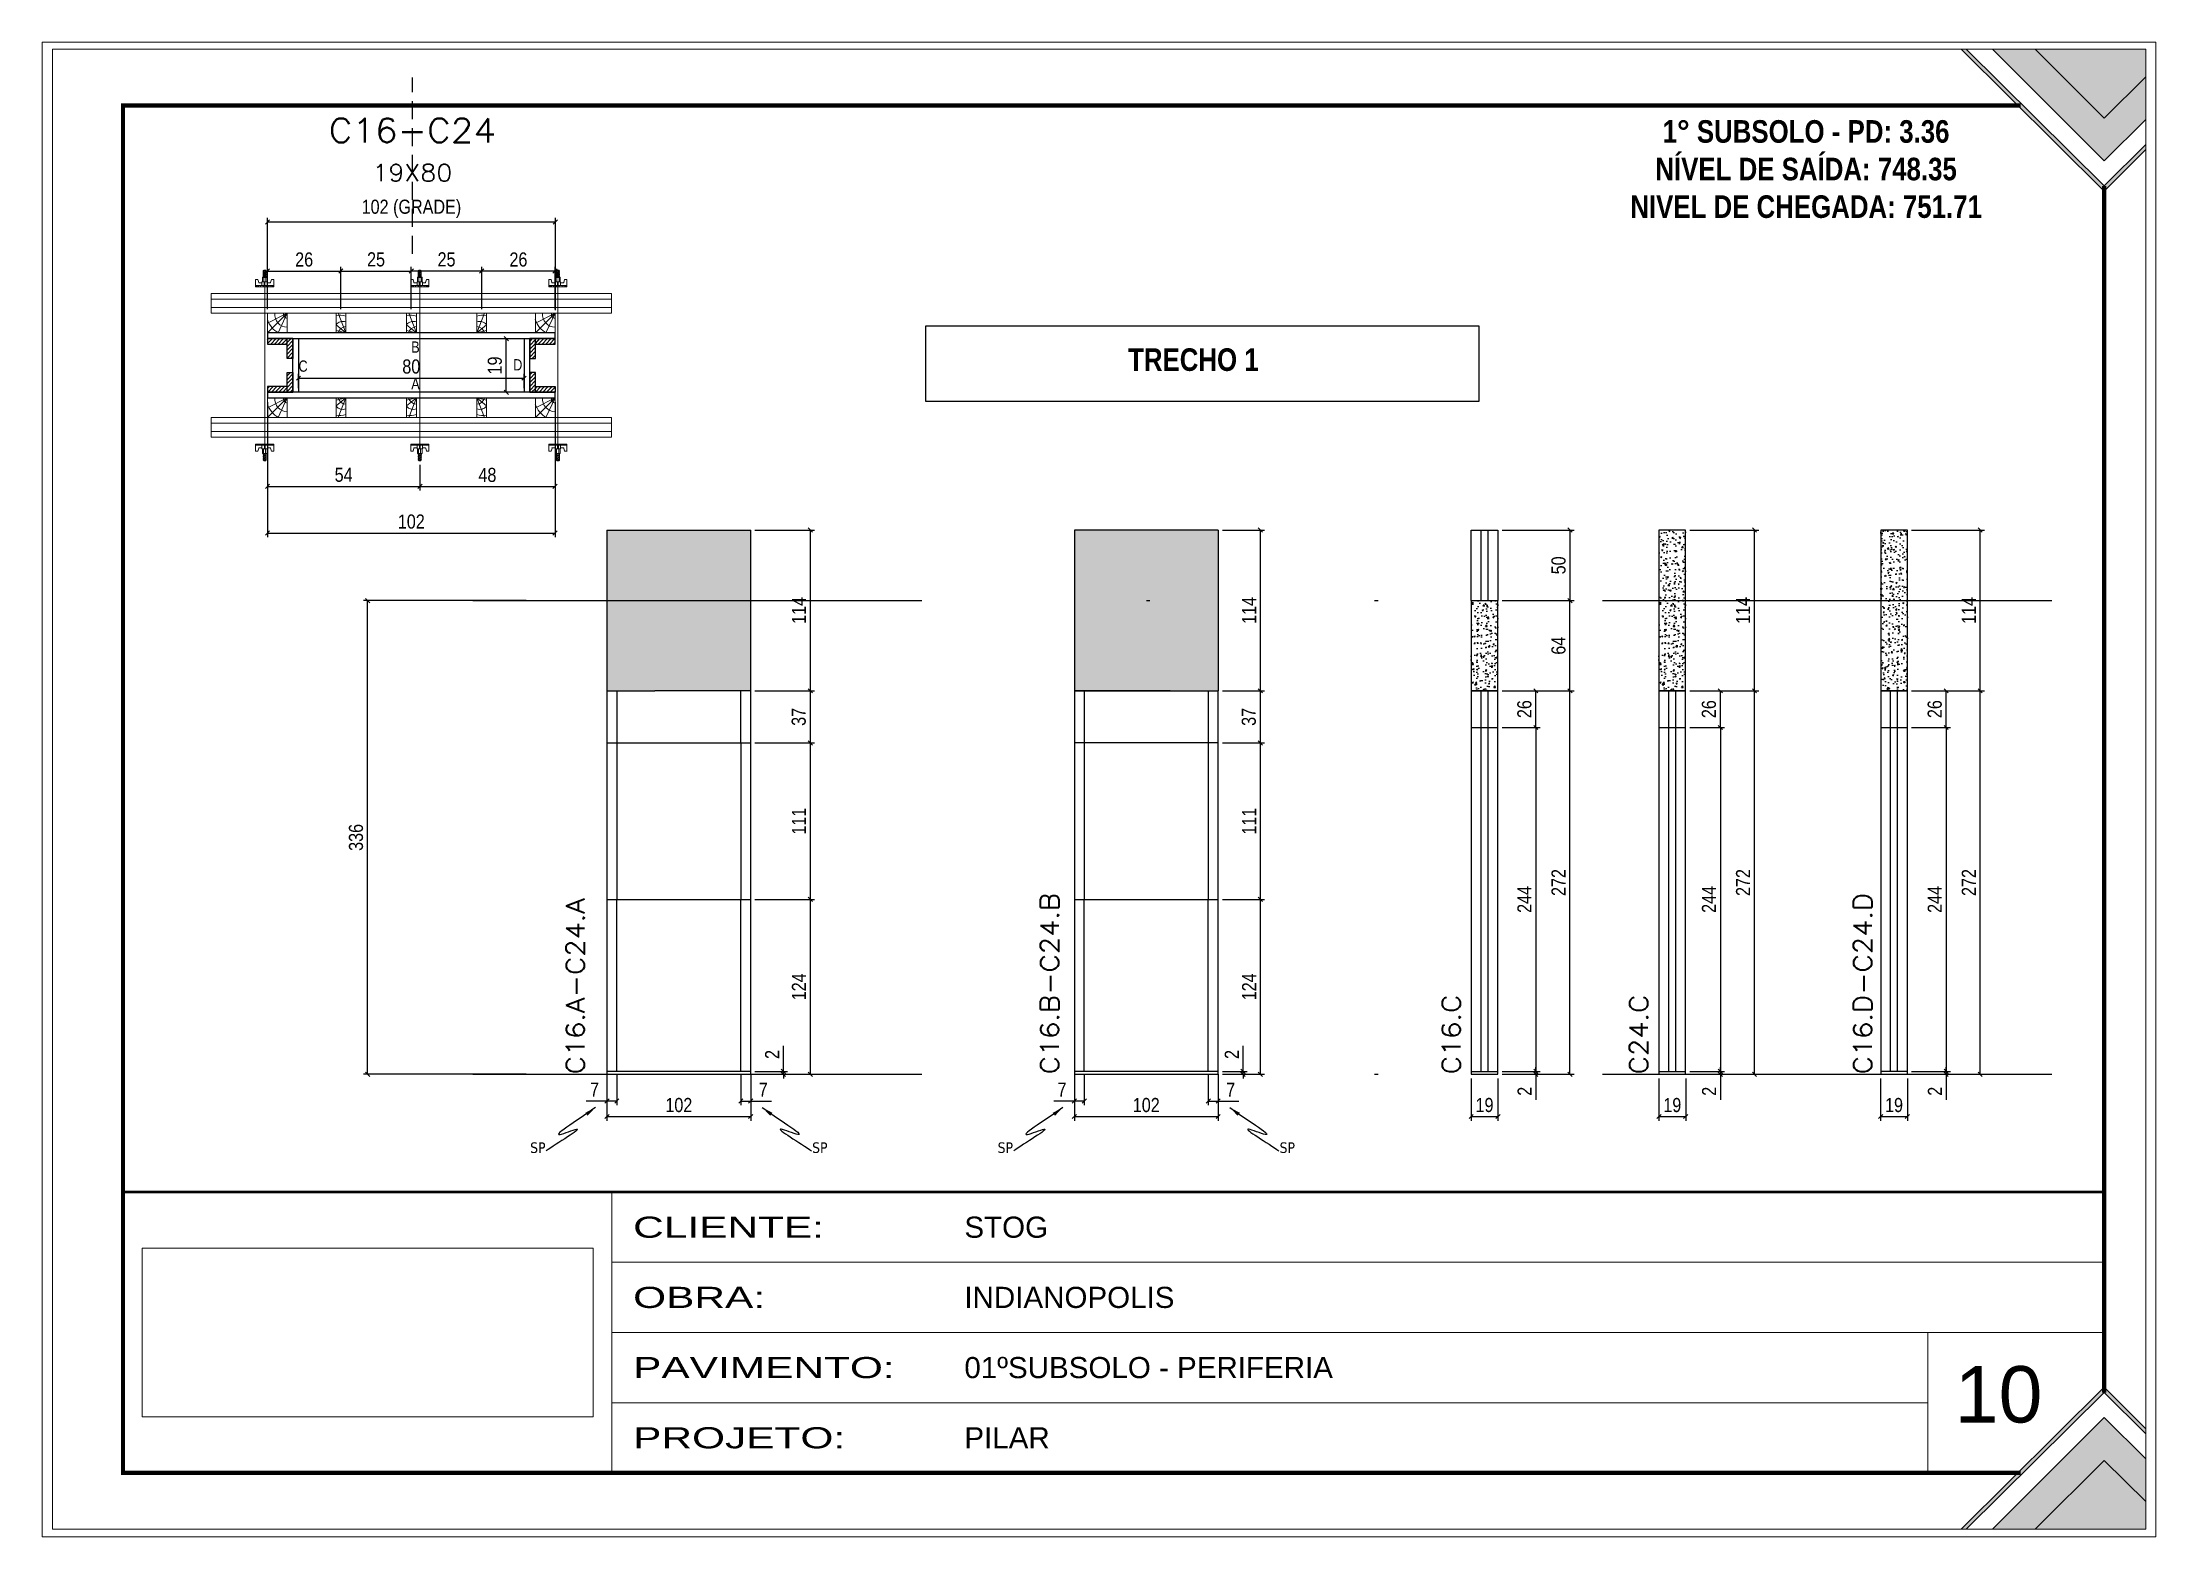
# Paper-space layout '. (10)' of a CAD drawing. Extents: x 303 to 600, y -8 to 202.
# The model-space entities are those that its viewports show. They can reach past a viewport. Long polylines and large blocks are cut down to what shows.
import ezdxf
from ezdxf.enums import TextEntityAlignment as Align

# ---------------------------------------------------------------- set-up
doc = ezdxf.new("R2010")
doc.units = 0
for name, pattern in [('CONTINUO', [0]), ('DIVIDE2', [0.625, 0.25, -0.125, 0, -0.125, 0, -0.125]), ('HIDDEN', [0.375, 0.25, -0.125])]:
    doc.linetypes.add(name, pattern=pattern)
for name, color, linetype in [('00 - FELIPE', 2, 'Continuous'), ('COTA', 241, 'Continuous'), ('NOMENCLATURA', 7, 'Continuous'), ('Nível', 160, 'Continuous'), ('Painéis', 200, 'Continuous'), ('PONTALETE', 7, 'Continuous'), ('SARR_2.2x7', 40, 'Continuous'), ('SARRAFO', 251, 'Continuous'), ('TEXTO', 3, 'Continuous'), ('Texto de Titulo', 7, 'Continuous'), ('Texto Qtd Sarr', 242, 'Continuous')]:
    doc.layers.add(name, color=color, linetype=linetype)
for name, color, linetype, lineweight in [('Folhas', 255, 'Continuous', 9), ('Hachura', 251, 'Continuous', 9), ('Madeira', 126, 'Continuous', 18), ('Perfil Metálico', 224, 'Continuous', 18), ('Texto Seção', 7, 'Continuous', 15)]:
    doc.layers.add(name, color=color, linetype=linetype, lineweight=lineweight)
doc.styles.add('ARIAL', font='arial.ttf')
doc.styles.add('COTA TECNICA', font='techl___.ttf', dxfattribs={"height": 10})
doc.styles.add('COTA TECNICA 2X', font='techl___.ttf', dxfattribs={"height": 10})
doc.styles.add('COTA TECNICA-50', font='techl___.ttf', dxfattribs={"height": 10})
doc.styles.add('REGUA-120', font='ROMANS.shx', dxfattribs={"height": 15})
doc.styles.add('ROMANC', font='techb___.ttf', dxfattribs={"height": 2.5})
doc.styles.add('ROMANS', font='romans.shx', dxfattribs={"oblique": 19})
doc.styles.get("Standard").update_dxf_attribs({"font": 'arial.ttf'})
doc.styles.add('Tecnologia', font='')
doc.styles.get('Tecnologia').set_extended_font_data('Forgotten Futurist')
doc.dimstyles.new('COTA PAINEL-50', dxfattribs={"dimtxt": 10, "dimasz": 3, "dimexe": 3, "dimexo": 3, "dimgap": 3, "dimtad": 1, "dimdec": 1, "dimzin": 9, "dimdsep": 46, "dimtxsty": 'COTA TECNICA-50', "dimblk1": 'OBLIQUE', "dimblk2": 'OBLIQUE', "dimsah": 1, "dimcen": 0.9, "dimclrd": 4, "dimclre": 4, "dimclrt": 240, "dimadec": 1, "dimazin": 3, "dimtfac": 1, "dimtdec": 1, "dimtmove": 0, "dimatfit": 3, "dimfxl": 1, "dimtolj": 1, "dimtzin": 12, "dimarcsym": 0})
doc.dimstyles.new('PAINEL', dxfattribs={"dimtxt": 10, "dimasz": 3, "dimexe": 3, "dimexo": 3, "dimgap": 3, "dimtad": 1, "dimdec": 1, "dimzin": 12, "dimdsep": 46, "dimtxsty": 'COTA TECNICA', "dimblk1": 'OBLIQUE', "dimblk2": 'OBLIQUE', "dimsah": 1, "dimcen": 0.9, "dimclrd": 4, "dimclre": 4, "dimclrt": 240, "dimadec": 1, "dimazin": 3, "dimtfac": 1, "dimtdec": 1, "dimtmove": 0, "dimatfit": 3, "dimfxl": 1, "dimtolj": 1, "dimtzin": 12, "dimarcsym": 0})
doc.dimstyles.new('PAINEL-NOVA', dxfattribs={"dimtxt": 10, "dimasz": 3, "dimexe": 3, "dimexo": 3, "dimgap": 3, "dimtad": 1, "dimdec": 1, "dimzin": 12, "dimdsep": 46, "dimtxsty": 'COTA TECNICA', "dimblk1": 'OBLIQUE', "dimblk2": 'OBLIQUE', "dimsah": 1, "dimcen": 0.9, "dimclrd": 4, "dimclre": 4, "dimclrt": 240, "dimadec": 1, "dimazin": 3, "dimtfac": 1, "dimtdec": 1, "dimtix": 1, "dimtmove": 0, "dimatfit": 3, "dimfxl": 1, "dimtolj": 1, "dimtzin": 12, "dimarcsym": 0})
doc.dimstyles.new('SECAO PILAR', dxfattribs={"dimtxt": 10, "dimasz": 3, "dimexe": 3, "dimexo": 3, "dimgap": 3, "dimtad": 1, "dimdec": 1, "dimlfac": 0.5, "dimzin": 12, "dimdsep": 46, "dimtxsty": 'COTA TECNICA 2X', "dimblk1": 'OBLIQUE', "dimblk2": 'OBLIQUE', "dimsah": 1, "dimcen": 0.9, "dimclrd": 256, "dimclre": 256, "dimclrt": 256, "dimadec": 1, "dimazin": 3, "dimtfac": 1, "dimtdec": 1, "dimtmove": 0, "dimatfit": 3, "dimfxl": 1, "dimtolj": 1, "dimtzin": 12, "dimarcsym": 0})
doc.dimstyles.get("Standard").update_dxf_attribs({"dimtxt": 0.18, "dimasz": 0.18, "dimexe": 0.18, "dimexo": 0.0625, "dimgap": 0.09, "dimtad": 0, "dimtih": 1, "dimtoh": 1, "dimdec": 4, "dimzin": 0, "dimdsep": 46, "dimtxsty": 'Standard', "dimcen": 0.09, "dimadec": 0, "dimazin": 0, "dimtfac": 1, "dimtdec": 4, "dimtofl": 0, "dimtmove": 0, "dimatfit": 3, "dimfxl": 1, "dimtolj": 1, "dimtzin": 0, "dimarcsym": 0})
picture_1 = doc.add_image_def('image1.jpg', size_in_pixel=(1600, 599))
pattern_1 = [(46, (3496.0038, -1174.8532), (-1.3703423, 1.3233242), [])]
pattern_2 = [(46, (3496.0038, -1186.8532), (-1.3703423, 1.3233242), [])]
pattern_3 = [(46, (3376.0038, -1174.8532), (-1.3703423, 1.3233242), [])]
pattern_4 = [(46, (3376.0038, -1186.8532), (-1.3703423, 1.3233242), [])]

psp = doc.layouts.new('. (10)')

msp = doc.modelspace()

# ---------------------------------------------------------------- texts
at = {"layer": 'Folhas', "style": 'ARIAL'}
msp.add_text('10', height=40, dxfattribs=at).set_placement((3037.102, -1745.755), align=Align.MIDDLE)
at = {"layer": 'NOMENCLATURA', "linetype": 'Continuous', "ltscale": 30, "width": 0.8}
for s, p in [('B', (1910.996, -1006.853)), ('C', (1831.004, -1020.354)), ('D', (1983.332, -1019.418)), ('A', (1910.996, -1032.853))]:
    msp.add_text(s, height=8, dxfattribs=at).set_placement(p)
at = {"layer": 'NOMENCLATURA', "color": 2, "char_height": 16, "attachment_point": 2, "style": 'ROMANC'}
for s, insert in [('1° SUBSOLO - PD: 3.36\\PNÍVEL DE SAÍDA: 748.35\\PNIVEL DE CHEGADA: 751.71', (2900.523, -841.881)), ('TRECHO 1', (2465.845, -1003.753))]:
    msp.add_mtext_dynamic_manual_height_columns(s, width=449.07607, gutter_width=1, heights=[0], dxfattribs=dict(at, insert=insert))
at = {"layer": 'Texto Seção', "style": 'REGUA-120', "width": 1.1}
for s, p in [('C16.A-C24.A', (2033.898, -1518.71)), ('C16.B-C24.B', (2370.371, -1518.71)), ('C16.D-C24.D', (2947.186, -1518.71)), ('C16.C', (2655.239, -1518.71)), ('C24.C', (2788.351, -1518.71))]:
    msp.add_text(s, height=13, rotation=90, dxfattribs=at).set_placement(p)

# ---------------------------------------------------------------- blocks, each defined once
blk = doc.blocks.new('9999999999')
at = {"transparency": 33554687}
h = blk.add_hatch(color=30, dxfattribs=at)
h.dxf.hatch_style = 1
h.paths.add_polyline_path([(1357.7, 1050), (1354, 1050), (1455.5, 949.3), (1485, 978.7), (1485, 982.3), (1455.5, 953)])
at = {"true_color": 0x000000, "transparency": 33554687}
h = blk.add_hatch(color=18, dxfattribs=at)
h.dxf.hatch_style = 1
h.paths.add_polyline_path([(1406.6, 1050), (1376.2, 1050), (1455.5, 970.8), (1485, 1000.1), (1485, 1030.4), (1455.5, 1001.1)])
at = {"true_color": 0xff7f00, "transparency": 33554687}
h = blk.add_hatch(color=30, dxfattribs=at)
h.dxf.hatch_style = 1
h.paths.add_polyline_path([(1485, 1030.4), (1485, 1050), (1406.6, 1050), (1455.5, 1001.1)])
at = {"transparency": 33554687}
h = blk.add_hatch(color=30, dxfattribs=at)
h.dxf.hatch_style = 1
h.paths.add_polyline_path([(1357.7, 0), (1354, 0), (1455.5, 100.7), (1485, 71.3), (1485, 67.7), (1455.5, 97)])
at = {"true_color": 0x000000, "transparency": 33554687}
h = blk.add_hatch(color=18, dxfattribs=at)
h.dxf.hatch_style = 1
h.paths.add_polyline_path([(1406.6, 0), (1376.2, 0), (1455.5, 79.2), (1485, 49.9), (1485, 19.6), (1455.5, 48.9)])
at = {"true_color": 0xff7f00, "transparency": 33554687}
h = blk.add_hatch(color=30, dxfattribs=at)
h.dxf.hatch_style = 1
h.paths.add_polyline_path([(1485, 19.6), (1485, 0), (1406.6, 0), (1455.5, 48.9)])
at = {"color": 30, "linetype": 'CONTINUO'}
for p, q in [((396.9, 40), (396.9, 239.2)), ((396.9, 189.4), (1455.5, 189.4)), ((396.9, 139.6), (1455.5, 139.6)), ((1330.4, 139.6), (1330.4, 40)), ((396.9, 89.8), (1330.4, 89.8))]:
    blk.add_line(p, q, dxfattribs=at)
at = {"color": 30, "transparency": 33554687}
for points in [[(1485, 978.7), (1455.5, 949.3), (1354, 1050)], [(1485, 982.3), (1455.5, 953), (1357.7, 1050)], [(1376.2, 1050), (1455.5, 970.8), (1485, 1000.1)], [(1406.6, 1050), (1455.5, 1001.1), (1485, 1030.4)], [(1485, 71.3), (1455.5, 100.7), (1354, 0)], [(1485, 67.7), (1455.5, 97), (1357.7, 0)], [(1376.2, 0), (1455.5, 79.2), (1485, 49.9)], [(1406.6, 0), (1455.5, 48.9), (1485, 19.6)]]:
    blk.add_lwpolyline(points, dxfattribs=at)
at = {"color": 30, "linetype": 'CONTINUO', "const_width": 2}
blk.add_lwpolyline([(1455.5, 97), (1455.5, 239.2), (50, 239.2), (50, 40), (1396.2, 40)], dxfattribs=at)
at = {"layer": 'Folhas'}
blk.add_lwpolyline([(0, 0), (1485, 0), (1485, 1050), (0, 1050)], close=True, dxfattribs=at)
at = {"layer": 'Folhas', "color": 30, "const_width": 3}
for points in [[(1396.2, 1010), (50, 1010), (50, 40), (1396.2, 40)], [(1455.5, 97), (1455.5, 953)]]:
    blk.add_lwpolyline(points, dxfattribs=at)
at = {"layer": 'TEXTO', "color": 7, "style": 'Tecnologia', "width": 1.5}
for s, p in [('CLIENTE:', (411.9, 214.3)), ('OBRA:', (411.9, 164.5)), ('PAVIMENTO:', (411.9, 114.7)), ('PROJETO:', (411.9, 64.9))]:
    blk.add_text(s, height=15, dxfattribs=at).set_placement(p, align=Align.MIDDLE_LEFT)
at = {"layer": 'TEXTO', "color": 7, "linetype": 'Continuous', "ltscale": 5, "style": 'ARIAL'}
for s, p in [('STOG', (646.9, 214.3)), ('INDIANOPOLIS', (646.9, 164.5)), ('01ºSUBSOLO - PERIFERIA', (646.9, 114.7)), ('PILAR', (646.9, 64.9))]:
    blk.add_text(s, height=15, dxfattribs=at).set_placement(p, align=Align.MIDDLE_LEFT)
image = blk.add_image(picture_1, insert=(63.5, 79.7), size_in_units=(320, 119.8))
image.dxf.flags = 7
blk = doc.blocks.new('_Oblique')
at = {"color": 0, "linetype": 'ByBlock', "lineweight": -2}
blk.add_line((-0.5, -0.5), (0.5, 0.5), dxfattribs=at)
blk = doc.blocks.new('*D409')
at = {"layer": 'COTA', "lineweight": -2, "transparency": 16777216}
for p, q in [((1809, -1041.9), (1809, -1137.8)), ((2013, -1041.9), (2013, -1137.8)), ((1809, -1134.8), (2013, -1134.8))]:
    blk.add_line(p, q, dxfattribs=at)
at = {"layer": 'Defpoints', "color": 0, "transparency": 16777216}
for p in [(1809, -1038.9), (2013, -1038.9), (2013, -1134.8)]:
    blk.add_point(p, dxfattribs=at)
at = {"layer": 'COTA', "lineweight": -2, "transparency": 16777216, "xscale": 3, "yscale": 3, "zscale": 3, "rotation": 180}
blk.add_blockref('_Oblique', (1809, -1134.8), dxfattribs=at)
at = {"layer": 'COTA', "lineweight": -2, "transparency": 16777216, "xscale": 3, "yscale": 3, "zscale": 3}
blk.add_blockref('_Oblique', (2013, -1134.8), dxfattribs=at)
at = {"layer": 'COTA', "transparency": 16777216, "insert": (1911, -1126.7), "char_height": 10, "attachment_point": 5, "style": 'COTA TECNICA 2X'}
blk.add_mtext('\\A1;102', dxfattribs=at)
blk = doc.blocks.new('*D410')
at = {"layer": 'COTA', "lineweight": -2, "transparency": 16777216}
for p, q in [((1831, -1031.9), (1831, -1021.9)), ((1831, -1024.9), (1991, -1024.9)), ((1991, -1031.9), (1991, -1021.9))]:
    blk.add_line(p, q, dxfattribs=at)
at = {"layer": 'Defpoints', "color": 0, "transparency": 16777216}
for p in [(1991, -1024.9), (1831, -1034.9), (1991, -1034.9)]:
    blk.add_point(p, dxfattribs=at)
at = {"layer": 'COTA', "lineweight": -2, "transparency": 16777216, "xscale": 3, "yscale": 3, "zscale": 3, "rotation": 180}
blk.add_blockref('_Oblique', (1831, -1024.9), dxfattribs=at)
at = {"layer": 'COTA', "lineweight": -2, "transparency": 16777216, "xscale": 3, "yscale": 3, "zscale": 3}
blk.add_blockref('_Oblique', (1991, -1024.9), dxfattribs=at)
at = {"layer": 'COTA', "transparency": 16777216, "insert": (1911, -1016.7), "char_height": 10, "attachment_point": 5, "style": 'COTA TECNICA 2X'}
blk.add_mtext('\\A1;80', dxfattribs=at)
blk = doc.blocks.new('B1A.E')
at = {"layer": 'Madeira', "linetype": 'ByBlock', "ltscale": 0.05}
for p, q in [((0, 7), (0, 0)), ((0, 7), (0, 0)), ((7, 7), (7, 0)), ((7, 7), (7, 0))]:
    blk.add_line(p, q, dxfattribs=at)
at = {"layer": 'Madeira', "ltscale": 0.05}
for p, q in [((0, 7), (7, 7)), ((7, 7), (0, 0)), ((7, 7), (0, 3.5)), ((7, 7), (3.77, 0)), ((7, 0), (0, 0))]:
    blk.add_line(p, q, dxfattribs=at)
for centre, radius, start, end in [((7.54, 7), 7.87, 196.55279, 242.88446), ((7.08, 6.57), 4.53, 174.48614, 268.95308), ((7.09, 6.61), 1.41, 163.78187, 266.28246)]:
    blk.add_arc(centre, radius, start, end, dxfattribs=at)
blk = doc.blocks.new('B1A.D')
at = {"layer": 'COTA', "linetype": 'ByBlock'}
blk.add_blockref('B1A.E', (-7, 0), dxfattribs=at)
blk = doc.blocks.new('B1B.E')
at = {"layer": 'Madeira', "linetype": 'ByBlock', "ltscale": 0.05}
for p, q in [((0, 0), (0, -7)), ((0, 0), (0, -7)), ((7, 0), (7, -7)), ((7, 0), (7, -7))]:
    blk.add_line(p, q, dxfattribs=at)
at = {"layer": 'Madeira', "ltscale": 0.05}
for p, q in [((0, 0), (7, 0)), ((7, 0), (0, -7)), ((7, 0), (0, -3.5)), ((7, 0), (3.77, -7)), ((7, -7), (0, -7))]:
    blk.add_line(p, q, dxfattribs=at)
for centre, radius, start, end in [((7.08, -0.43), 4.53, 174.48614, 268.95308), ((7.09, -0.39), 1.41, 163.78187, 266.28246), ((7.54, 0), 7.87, 196.55279, 242.88446)]:
    blk.add_arc(centre, radius, start, end, dxfattribs=at)
blk = doc.blocks.new('B1B.D')
at = {"layer": 'Madeira', "linetype": 'ByBlock', "ltscale": 0.05}
for p, q in [((-7, 0), (-7, -7)), ((-7, 0), (-7, -7)), ((0, 0), (0, -7)), ((0, 0), (0, -7))]:
    blk.add_line(p, q, dxfattribs=at)
at = {"layer": 'Madeira', "ltscale": 0.05}
for p, q in [((-7, 0), (0, 0)), ((0, 0), (-7, -7)), ((0, 0), (-7, -3.5)), ((0, -7), (-7, -7)), ((0, 0), (-3.23, -7))]:
    blk.add_line(p, q, dxfattribs=at)
for centre, radius, start, end in [((0.54, 0), 7.87, 196.55279, 242.88446), ((0.08, -0.44), 4.53, 174.48614, 268.95308), ((0.09, -0.39), 1.41, 163.78187, 266.28246)]:
    blk.add_arc(centre, radius, start, end, dxfattribs=at)
blk = doc.blocks.new('*D411')
at = {"layer": 'COTA', "lineweight": -2, "transparency": 16777216}
for p, q in [((1809, -971.1), (1809, -911.1)), ((1809, -914.1), (2013.2, -914.1)), ((2013.2, -976.6), (2013.2, -911.1))]:
    blk.add_line(p, q, dxfattribs=at)
at = {"layer": 'Defpoints', "color": 0, "transparency": 16777216}
for p in [(2013.2, -914.1), (1809, -974.1), (2013.2, -979.6)]:
    blk.add_point(p, dxfattribs=at)
at = {"layer": 'COTA', "lineweight": -2, "transparency": 16777216, "xscale": 3, "yscale": 3, "zscale": 3, "rotation": 180}
blk.add_blockref('_Oblique', (1809, -914.1), dxfattribs=at)
at = {"layer": 'COTA', "lineweight": -2, "transparency": 16777216, "xscale": 3, "yscale": 3, "zscale": 3}
blk.add_blockref('_Oblique', (2013.2, -914.1), dxfattribs=at)
at = {"layer": 'COTA', "transparency": 16777216, "insert": (1911.1, -904.8), "char_height": 10, "attachment_point": 5, "style": 'COTA TECNICA 2X'}
blk.add_mtext('\\A1;102 (GRADE)', dxfattribs=at)
blk = doc.blocks.new('MEIO PONTALETE')
at = {"layer": 'Madeira'}
for q in [(2.71, 7), (3.5, 2.88), (3.5, 0.87)]:
    blk.add_line((0, 0), q, dxfattribs=at)
blk.add_lwpolyline([(0, 0), (3.5, 0), (3.5, 7), (0, 7)], close=True, dxfattribs=at)
for centre, radius, start, end in [((2.04, 0.06), 6.23, 76.44987, 109.09128), ((1.09, 0.9), 3.19, 40.90626, 109.98471), ((-0.21, -0.78), 3.09, 14.63219, 86.0383)]:
    blk.add_arc(centre, radius, start, end, dxfattribs=at)
blk = doc.blocks.new('BLOCK 2')
at = {"layer": 'PONTALETE', "color": 1, "xscale": -2, "yscale": 2, "zscale": 2}
blk.add_blockref('MEIO PONTALETE', (131231.1, 34114), dxfattribs=at)
blk = doc.blocks.new('A2')
at = {"layer": 'COTA', "linetype": 'ByBlock'}
blk.add_blockref('BLOCK 2', (-131205.2, -34118.6), dxfattribs=at)
blk = doc.blocks.new('B2A')
at = {"layer": 'COTA', "linetype": 'ByBlock', "xscale": 10, "yscale": 10, "zscale": 10}
blk.add_blockref('A2', (-188, 46), dxfattribs=at)
blk = doc.blocks.new('B2A.E')
at = {"layer": 'COTA', "linetype": 'ByBlock', "xscale": 0.05000874370170691, "yscale": 0.05000874370170691, "zscale": 0.05000874370170691}
blk.add_blockref('B2A', (0, 0), dxfattribs=at)
blk = doc.blocks.new('B2B.E')
at = {"layer": 'COTA', "linetype": 'ByBlock'}
blk.add_blockref('B2A.E', (0, -7), dxfattribs=at)
blk = doc.blocks.new('*D412')
at = {"layer": 'COTA', "lineweight": -2, "transparency": 16777216}
for p, q in [((1809, -975.9), (1809, -945.9)), ((1809, -948.9), (1861, -948.9)), ((1861, -975.9), (1861, -945.9))]:
    blk.add_line(p, q, dxfattribs=at)
at = {"layer": 'Defpoints', "color": 0, "transparency": 16777216}
for p in [(1861, -948.9), (1809, -978.9), (1861, -978.9)]:
    blk.add_point(p, dxfattribs=at)
at = {"layer": 'COTA', "lineweight": -2, "transparency": 16777216, "xscale": 3, "yscale": 3, "zscale": 3, "rotation": 180}
blk.add_blockref('_Oblique', (1809, -948.9), dxfattribs=at)
at = {"layer": 'COTA', "lineweight": -2, "transparency": 16777216, "xscale": 3, "yscale": 3, "zscale": 3}
blk.add_blockref('_Oblique', (1861, -948.9), dxfattribs=at)
at = {"layer": 'COTA', "transparency": 16777216, "insert": (1835, -940.8), "char_height": 10, "attachment_point": 5, "style": 'COTA TECNICA 2X'}
blk.add_mtext('\\A1;26', dxfattribs=at)
blk = doc.blocks.new('C')
at = {"layer": 'Hachura', "color": 0}
for p, q in [((0, 3.22), (0, -3.22)), ((0.45, 3.22), (0, 3.22)), ((0.46, 3.16), (0, 3.16)), ((0.46, 3.05), (0, 3.05)), ((0.46, 2.88), (0, 2.88)), ((0, 2.75), (0, -1.16)), ((0.46, 2.65), (0, 2.65)), ((0.46, 2.23), (0, 2.23)), ((0.46, 1.51), (0, 1.51)), ((0.39, 0.49), (0.17, 0.49)), ((0.45, -3.23), (0.45, 3.22)), ((0.45, 3.22), (2.58, 3.22)), ((1.74, 0.97), (0.45, 0.97)), ((1.45, 0.1), (0.45, 0.1)), ((1.35, 1.94), (1.35, 0.96)), ((2.58, 2.39), (1.47, 2.09)), ((1.74, -0.97), (1.74, 0.97)), ((1.74, 0.97), (1.74, 0.84)), ((1.74, 0.97), (1.74, 0.84)), ((1.74, 0.84), (3.35, 0.84)), ((3.35, 0.45), (1.74, 0.45)), ((2.58, 3.22), (2.58, 2.39)), ((3.32, 0.84), (3.32, -0.84)), ((3.35, 0.84), (3.35, -0.84)), ((3.68, 0.45), (3.35, 0.45)), ((3.84, -0.52), (3.35, 0.45)), ((3.35, 0.06), (3.67, -0.57)), ((3.68, 0.45), (4.16, -0.52)), ((3.72, 0.5), (4.25, -0.57)), ((4.37, -0.55), (3.83, 0.53)), ((4.15, 0.45), (3.93, 0.45)), ((4.42, -0.52), (3.93, 0.45)), ((4.15, 0.45), (4.26, 0.45)), ((4.26, 0.45), (4.74, -0.52)), ((4.3, 0.5), (4.83, -0.57)), ((4.95, -0.55), (4.41, 0.53)), ((4.51, 0.45), (4.84, 0.45)), ((5, -0.52), (4.51, 0.45)), ((4.84, 0.45), (5.32, -0.52)), ((4.88, 0.5), (5.41, -0.57)), ((5.53, -0.55), (4.99, 0.53)), ((5.58, -0.52), (5.09, 0.45)), ((5.42, 0.45), (5.09, 0.45)), ((5.58, -0.52), (5.09, 0.45)), ((5.42, 0.45), (5.74, -0.19)), ((5.46, 0.5), (5.74, -0.07)), ((5.74, 0.19), (5.57, 0.53)), ((5.74, 0.32), (5.68, 0.45)), ((5.68, 0.45), (5.74, 0.45)), ((5.74, 0.45), (5.9, 0.29)), ((5.74, 0.45), (5.74, -0.52)), ((5.9, -0.36), (5.9, 0.29)), ((0.45, 0), (0, 0)), ((0.46, -1.52), (0, -1.52)), ((0.46, -2.23), (0, -2.23)), ((0.46, -2.65), (0, -2.65)), ((0.46, -2.88), (0, -2.88)), ((0.46, -3.05), (0, -3.05)), ((0.46, -3.16), (0, -3.16)), ((0, -3.22), (2.57, -3.22)), ((0.08, -0.48), (0.29, -0.48)), ((0.29, -0.48), (0.4, -0.48)), ((0.45, 0), (0.45, -0.97)), ((0.45, -0.16), (1.45, -0.16)), ((0.45, -0.65), (0.45, -0.32)), ((0.45, -3.23), (0.45, -0.65)), ((0.45, -0.97), (1.74, -0.97)), ((1.35, -1.94), (1.35, -0.97)), ((2.58, -2.39), (1.47, -2.1)), ((3.35, -0.32), (1.74, -0.32)), ((3.35, -0.84), (1.74, -0.84)), ((2.58, -3.23), (2.58, -2.39)), ((3.35, -0.07), (3.58, -0.52)), ((3.35, -0.52), (3.58, -0.52)), ((3.84, -0.52), (4.16, -0.52)), ((4.42, -0.52), (4.74, -0.52)), ((4.63, -0.52), (4.74, -0.52)), ((5, -0.52), (5.32, -0.52)), ((5.58, -0.52), (5.74, -0.52)), ((5.74, -0.52), (5.9, -0.36)), ((5.74, -0.52), (5.74, -0.52))]:
    blk.add_line(p, q, dxfattribs=at)
for centre, radius, start, end in [((1.52, 1.94), 0.161, 104.74356, 180), ((1.44, -0.03), 0.129, 272.69497, 87.30503), ((3.81, 0.39), 0.143, 25.56881, 154.43119), ((4.39, 0.39), 0.143, 25.56881, 154.43119), ((4.97, 0.39), 0.143, 25.56881, 154.43119), ((5.55, 0.39), 0.143, 25.56881, 154.43119), ((0.17, -0.37), 0.174, 221.74404, 317.85924), ((1.52, -1.94), 0.161, 180, 255.25644), ((3.71, -0.4), 0.174, 222.14076, 318.25596), ((4.29, -0.4), 0.174, 222.14076, 318.25596), ((4.87, -0.4), 0.174, 222.14076, 318.25596), ((5.45, -0.4), 0.174, 222.14076, 318.25596), ((5.61, -0.4), 0.174, 317.85924, 318.25596)]:
    blk.add_arc(centre, radius, start, end, dxfattribs=at)
blk = doc.blocks.new('PAR.CIM')
at = {"layer": 'Hachura', "linetype": 'Continuous', "xscale": -1, "rotation": 270}
blk.add_blockref('C', (0, 0), dxfattribs=at)
blk = doc.blocks.new('PAR.BAI')
at = {"layer": 'Hachura', "linetype": 'Continuous', "xscale": -1, "rotation": 90}
blk.add_blockref('C', (0, 0), dxfattribs=at)
blk = doc.blocks.new('*D413')
at = {"layer": 'COTA', "lineweight": -2, "transparency": 16777216}
for p, q in [((1809, -1069.9), (1809, -1104.7)), ((1917.1, -1086.5), (1917.1, -1104.7)), ((1809, -1101.7), (1917.1, -1101.7))]:
    blk.add_line(p, q, dxfattribs=at)
at = {"layer": 'Defpoints', "color": 0, "transparency": 16777216}
for p in [(1809, -1066.9), (1917.1, -1083.5), (1917.1, -1101.7)]:
    blk.add_point(p, dxfattribs=at)
at = {"layer": 'COTA', "lineweight": -2, "transparency": 16777216, "xscale": 3, "yscale": 3, "zscale": 3, "rotation": 180}
blk.add_blockref('_Oblique', (1809, -1101.7), dxfattribs=at)
at = {"layer": 'COTA', "lineweight": -2, "transparency": 16777216, "xscale": 3, "yscale": 3, "zscale": 3}
blk.add_blockref('_Oblique', (1917.1, -1101.7), dxfattribs=at)
at = {"layer": 'COTA', "transparency": 16777216, "insert": (1863, -1093.5), "char_height": 10, "attachment_point": 5, "style": 'COTA TECNICA 2X'}
blk.add_mtext('\\A1;54', dxfattribs=at)
blk = doc.blocks.new('*D437')
at = {"layer": 'COTA', "lineweight": -2, "transparency": 16777216}
for p, q in [((1917.1, -1086.5), (1917.1, -1104.7)), ((2013, -1086.5), (2013, -1104.7)), ((1917.1, -1101.7), (2013, -1101.7))]:
    blk.add_line(p, q, dxfattribs=at)
at = {"layer": 'Defpoints', "color": 0, "transparency": 16777216}
for p in [(1917.1, -1083.5), (2013, -1083.5), (2013, -1101.7)]:
    blk.add_point(p, dxfattribs=at)
at = {"layer": 'COTA', "lineweight": -2, "transparency": 16777216, "xscale": 3, "yscale": 3, "zscale": 3, "rotation": 180}
blk.add_blockref('_Oblique', (1917.1, -1101.7), dxfattribs=at)
at = {"layer": 'COTA', "lineweight": -2, "transparency": 16777216, "xscale": 3, "yscale": 3, "zscale": 3}
blk.add_blockref('_Oblique', (2013, -1101.7), dxfattribs=at)
at = {"layer": 'COTA', "transparency": 16777216, "insert": (1965, -1093.6), "char_height": 10, "attachment_point": 5, "style": 'COTA TECNICA 2X'}
blk.add_mtext('\\A1;48', dxfattribs=at)
blk = doc.blocks.new('*D248')
at = {"layer": 'COTA', "color": 4, "linetype": 'Continuous', "lineweight": -2, "ltscale": 30, "transparency": 16777216}
for p, q in [((1992.6, -1182.7), (1877, -1182.7)), ((1880, -1518.7), (1880, -1182.7)), ((1992.6, -1518.7), (1877, -1518.7))]:
    blk.add_line(p, q, dxfattribs=at)
at = {"layer": 'Defpoints', "color": 0, "linetype": 'Continuous', "ltscale": 30, "transparency": 16777216}
for p in [(1880, -1182.7), (1995.6, -1182.7), (1995.6, -1518.7)]:
    blk.add_point(p, dxfattribs=at)
at = {"layer": 'COTA', "color": 4, "linetype": 'Continuous', "lineweight": -2, "ltscale": 30, "transparency": 16777216, "xscale": 3, "yscale": 3, "zscale": 3}
for p, rotation in [((1880, -1182.7), 90), ((1880, -1518.7), 270)]:
    blk.add_blockref('_Oblique', p, dxfattribs=dict(at, rotation=rotation))
at = {"layer": 'COTA', "color": 240, "linetype": 'Continuous', "ltscale": 30, "transparency": 16777216, "insert": (1871.8, -1350.7), "char_height": 10, "attachment_point": 5, "rotation": 90, "style": 'COTA TECNICA'}
blk.add_mtext('\\A1;336', dxfattribs=at)
blk = doc.blocks.new('*D249')
at = {"layer": 'COTA', "color": 4, "linetype": 'Continuous', "lineweight": -2, "ltscale": 30, "transparency": 16777216}
for p, q in [((2818.1, -1272.7), (2842.7, -1272.7)), ((2839.7, -1272.7), (2839.7, -1516.7)), ((2818.1, -1516.7), (2842.7, -1516.7))]:
    blk.add_line(p, q, dxfattribs=at)
at = {"layer": 'Defpoints', "color": 0, "linetype": 'Continuous', "ltscale": 30, "transparency": 16777216}
for p in [(2815.1, -1272.7), (2815.1, -1516.7), (2839.7, -1516.7)]:
    blk.add_point(p, dxfattribs=at)
at = {"layer": 'COTA', "color": 4, "linetype": 'Continuous', "lineweight": -2, "ltscale": 30, "transparency": 16777216, "xscale": 3, "yscale": 3, "zscale": 3}
for p, rotation in [((2839.7, -1272.7), 90), ((2839.7, -1516.7), 270)]:
    blk.add_blockref('_Oblique', p, dxfattribs=dict(at, rotation=rotation))
at = {"layer": 'COTA', "color": 240, "linetype": 'Continuous', "ltscale": 30, "transparency": 16777216, "insert": (2831.6, -1394.7), "char_height": 10, "attachment_point": 5, "rotation": 90, "style": 'COTA TECNICA'}
blk.add_mtext('\\A1;244', dxfattribs=at)
blk = doc.blocks.new('*D250')
at = {"layer": 'COTA', "color": 4, "linetype": 'Continuous', "lineweight": -2, "ltscale": 30, "transparency": 16777216}
for p, q in [((2818.1, -1246.7), (2842.7, -1246.7)), ((2839.7, -1272.7), (2839.7, -1246.7)), ((2818.1, -1272.7), (2842.7, -1272.7))]:
    blk.add_line(p, q, dxfattribs=at)
at = {"layer": 'Defpoints', "color": 0, "linetype": 'Continuous', "ltscale": 30, "transparency": 16777216}
for p in [(2815.1, -1246.7), (2839.7, -1246.7), (2815.1, -1272.7)]:
    blk.add_point(p, dxfattribs=at)
at = {"layer": 'COTA', "color": 4, "linetype": 'Continuous', "lineweight": -2, "ltscale": 30, "transparency": 16777216, "xscale": 3, "yscale": 3, "zscale": 3}
for p, rotation in [((2839.7, -1246.7), 90), ((2839.7, -1272.7), 270)]:
    blk.add_blockref('_Oblique', p, dxfattribs=dict(at, rotation=rotation))
at = {"layer": 'COTA', "color": 240, "linetype": 'Continuous', "ltscale": 30, "transparency": 16777216, "insert": (2831.6, -1259.7), "char_height": 10, "attachment_point": 5, "rotation": 90, "style": 'COTA TECNICA'}
blk.add_mtext('\\A1;26', dxfattribs=at)
blk = doc.blocks.new('*D251')
at = {"layer": 'COTA', "color": 4, "linetype": 'Continuous', "lineweight": -2, "ltscale": 30, "transparency": 16777216}
for p, q in [((2975.4, -1272.7), (3002.9, -1272.7)), ((2999.9, -1272.7), (2999.9, -1516.7)), ((2975.4, -1516.7), (3002.9, -1516.7))]:
    blk.add_line(p, q, dxfattribs=at)
at = {"layer": 'Defpoints', "color": 0, "linetype": 'Continuous', "ltscale": 30, "transparency": 16777216}
for p in [(2972.4, -1272.7), (2972.4, -1516.7), (2999.9, -1516.7)]:
    blk.add_point(p, dxfattribs=at)
at = {"layer": 'COTA', "color": 4, "linetype": 'Continuous', "lineweight": -2, "ltscale": 30, "transparency": 16777216, "xscale": 3, "yscale": 3, "zscale": 3}
for p, rotation in [((2999.9, -1272.7), 90), ((2999.9, -1516.7), 270)]:
    blk.add_blockref('_Oblique', p, dxfattribs=dict(at, rotation=rotation))
at = {"layer": 'COTA', "color": 240, "linetype": 'Continuous', "ltscale": 30, "transparency": 16777216, "insert": (2991.8, -1394.7), "char_height": 10, "attachment_point": 5, "rotation": 90, "style": 'COTA TECNICA'}
blk.add_mtext('\\A1;244', dxfattribs=at)
blk = doc.blocks.new('*D252')
at = {"layer": 'COTA', "color": 4, "linetype": 'Continuous', "lineweight": -2, "ltscale": 30, "transparency": 16777216}
for p, q in [((2975.4, -1246.7), (3002.9, -1246.7)), ((2999.9, -1272.7), (2999.9, -1246.7)), ((2975.4, -1272.7), (3002.9, -1272.7))]:
    blk.add_line(p, q, dxfattribs=at)
at = {"layer": 'Defpoints', "color": 0, "linetype": 'Continuous', "ltscale": 30, "transparency": 16777216}
for p in [(2972.4, -1246.7), (2999.9, -1246.7), (2972.4, -1272.7)]:
    blk.add_point(p, dxfattribs=at)
at = {"layer": 'COTA', "color": 4, "linetype": 'Continuous', "lineweight": -2, "ltscale": 30, "transparency": 16777216, "xscale": 3, "yscale": 3, "zscale": 3}
for p, rotation in [((2999.9, -1246.7), 90), ((2999.9, -1272.7), 270)]:
    blk.add_blockref('_Oblique', p, dxfattribs=dict(at, rotation=rotation))
at = {"layer": 'COTA', "color": 240, "linetype": 'Continuous', "ltscale": 30, "transparency": 16777216, "insert": (2991.8, -1259.7), "char_height": 10, "attachment_point": 5, "rotation": 90, "style": 'COTA TECNICA'}
blk.add_mtext('\\A1;26', dxfattribs=at)
blk = doc.blocks.new('*D253')
at = {"layer": 'COTA', "color": 4, "linetype": 'Continuous', "lineweight": -2, "ltscale": 30, "transparency": 16777216}
for p, q in [((2175, -1516.7), (2175, -1498.6)), ((2154.8, -1516.7), (2178, -1516.7)), ((2154.8, -1518.7), (2178, -1518.7)), ((2175, -1518.7), (2175, -1516.7)), ((2175, -1518.7), (2175, -1521.7))]:
    blk.add_line(p, q, dxfattribs=at)
at = {"layer": 'Defpoints', "color": 0, "linetype": 'Continuous', "ltscale": 30, "transparency": 16777216}
for p in [(2151.8, -1516.7), (2151.8, -1518.7), (2175, -1516.7)]:
    blk.add_point(p, dxfattribs=at)
at = {"layer": 'COTA', "color": 4, "linetype": 'Continuous', "lineweight": -2, "ltscale": 30, "transparency": 16777216, "xscale": 3, "yscale": 3, "zscale": 3}
for p, rotation in [((2175, -1516.7), 270), ((2175, -1518.7), 90)]:
    blk.add_blockref('_Oblique', p, dxfattribs=dict(at, rotation=rotation))
at = {"layer": 'COTA', "color": 240, "linetype": 'Continuous', "ltscale": 30, "transparency": 16777216, "insert": (2167, -1504.7), "char_height": 10, "attachment_point": 5, "rotation": 90, "style": 'COTA TECNICA'}
blk.add_mtext('\\A1;2', dxfattribs=at)
blk = doc.blocks.new('*D254')
at = {"layer": 'COTA', "color": 4, "linetype": 'Continuous', "lineweight": -2, "ltscale": 30, "transparency": 16777216}
for p, q in [((2154.8, -1283.7), (2197.1, -1283.7)), ((2194.1, -1394.7), (2194.1, -1283.7)), ((2154.8, -1394.7), (2197.1, -1394.7))]:
    blk.add_line(p, q, dxfattribs=at)
at = {"layer": 'Defpoints', "color": 0, "linetype": 'Continuous', "ltscale": 30, "transparency": 16777216}
for p in [(2151.8, -1283.7), (2194.1, -1283.7), (2151.8, -1394.7)]:
    blk.add_point(p, dxfattribs=at)
at = {"layer": 'COTA', "color": 4, "linetype": 'Continuous', "lineweight": -2, "ltscale": 30, "transparency": 16777216, "xscale": 3, "yscale": 3, "zscale": 3}
for p, rotation in [((2194.1, -1283.7), 90), ((2194.1, -1394.7), 270)]:
    blk.add_blockref('_Oblique', p, dxfattribs=dict(at, rotation=rotation))
at = {"layer": 'COTA', "color": 240, "linetype": 'Continuous', "ltscale": 30, "transparency": 16777216, "insert": (2186, -1339.2), "char_height": 10, "attachment_point": 5, "rotation": 90, "style": 'COTA TECNICA'}
blk.add_mtext('\\A1;111', dxfattribs=at)
blk = doc.blocks.new('*D255')
at = {"layer": 'COTA', "color": 4, "linetype": 'Continuous', "lineweight": -2, "ltscale": 30, "transparency": 16777216}
for p, q in [((2154.8, -1246.7), (2197.1, -1246.7)), ((2194.1, -1283.7), (2194.1, -1246.7)), ((2154.8, -1283.7), (2197.1, -1283.7))]:
    blk.add_line(p, q, dxfattribs=at)
at = {"layer": 'Defpoints', "color": 0, "linetype": 'Continuous', "ltscale": 30, "transparency": 16777216}
for p in [(2151.8, -1246.7), (2194.1, -1246.7), (2151.8, -1283.7)]:
    blk.add_point(p, dxfattribs=at)
at = {"layer": 'COTA', "color": 4, "linetype": 'Continuous', "lineweight": -2, "ltscale": 30, "transparency": 16777216, "xscale": 3, "yscale": 3, "zscale": 3}
for p, rotation in [((2194.1, -1246.7), 90), ((2194.1, -1283.7), 270)]:
    blk.add_blockref('_Oblique', p, dxfattribs=dict(at, rotation=rotation))
at = {"layer": 'COTA', "color": 240, "linetype": 'Continuous', "ltscale": 30, "transparency": 16777216, "insert": (2185.9, -1265.2), "char_height": 10, "attachment_point": 5, "rotation": 90, "style": 'COTA TECNICA'}
blk.add_mtext('\\A1;37', dxfattribs=at)
blk = doc.blocks.new('*D256')
at = {"layer": 'COTA', "color": 4, "linetype": 'Continuous', "lineweight": -2, "ltscale": 30, "transparency": 16777216}
for p, q in [((2154.8, -1132.7), (2197.1, -1132.7)), ((2194.1, -1246.7), (2194.1, -1132.7)), ((2154.8, -1246.7), (2197.1, -1246.7))]:
    blk.add_line(p, q, dxfattribs=at)
at = {"layer": 'Defpoints', "color": 0, "linetype": 'Continuous', "ltscale": 30, "transparency": 16777216}
for p in [(2151.8, -1132.7), (2194.1, -1132.7), (2151.8, -1246.7)]:
    blk.add_point(p, dxfattribs=at)
at = {"layer": 'COTA', "color": 4, "linetype": 'Continuous', "lineweight": -2, "ltscale": 30, "transparency": 16777216, "xscale": 3, "yscale": 3, "zscale": 3}
for p, rotation in [((2194.1, -1132.7), 90), ((2194.1, -1246.7), 270)]:
    blk.add_blockref('_Oblique', p, dxfattribs=dict(at, rotation=rotation))
at = {"layer": 'COTA', "color": 240, "linetype": 'Continuous', "ltscale": 30, "transparency": 16777216, "insert": (2186, -1189.7), "char_height": 10, "attachment_point": 5, "rotation": 90, "style": 'COTA TECNICA'}
blk.add_mtext('\\A1;114', dxfattribs=at)
blk = doc.blocks.new('*D257')
at = {"layer": 'COTA', "color": 4, "linetype": 'Continuous', "lineweight": -2, "ltscale": 30, "transparency": 16777216}
for p, q in [((2154.8, -1394.7), (2197.1, -1394.7)), ((2194.1, -1518.7), (2194.1, -1394.7)), ((2154.8, -1518.7), (2197.1, -1518.7))]:
    blk.add_line(p, q, dxfattribs=at)
at = {"layer": 'Defpoints', "color": 0, "linetype": 'Continuous', "ltscale": 30, "transparency": 16777216}
for p in [(2151.8, -1394.7), (2194.1, -1394.7), (2151.8, -1518.7)]:
    blk.add_point(p, dxfattribs=at)
at = {"layer": 'COTA', "color": 4, "linetype": 'Continuous', "lineweight": -2, "ltscale": 30, "transparency": 16777216, "xscale": 3, "yscale": 3, "zscale": 3}
for p, rotation in [((2194.1, -1394.7), 90), ((2194.1, -1518.7), 270)]:
    blk.add_blockref('_Oblique', p, dxfattribs=dict(at, rotation=rotation))
at = {"layer": 'COTA', "color": 240, "linetype": 'Continuous', "ltscale": 30, "transparency": 16777216, "insert": (2186, -1456.7), "char_height": 10, "attachment_point": 5, "rotation": 90, "style": 'COTA TECNICA'}
blk.add_mtext('\\A1;124', dxfattribs=at)
blk = doc.blocks.new('*D258')
at = {"layer": 'COTA', "color": 4, "linetype": 'Continuous', "lineweight": -2, "ltscale": 30, "transparency": 16777216}
for p, q in [((2049.8, -1521.7), (2049.8, -1551.7)), ((2151.8, -1521.7), (2151.8, -1551.7)), ((2049.8, -1548.7), (2151.8, -1548.7))]:
    blk.add_line(p, q, dxfattribs=at)
at = {"layer": 'Defpoints', "color": 0, "linetype": 'Continuous', "ltscale": 30, "transparency": 16777216}
for p in [(2049.8, -1518.7), (2151.8, -1518.7), (2151.8, -1548.7)]:
    blk.add_point(p, dxfattribs=at)
at = {"layer": 'COTA', "color": 4, "linetype": 'Continuous', "lineweight": -2, "ltscale": 30, "transparency": 16777216, "xscale": 3, "yscale": 3, "zscale": 3, "rotation": 180}
blk.add_blockref('_Oblique', (2049.8, -1548.7), dxfattribs=at)
at = {"layer": 'COTA', "color": 4, "linetype": 'Continuous', "lineweight": -2, "ltscale": 30, "transparency": 16777216, "xscale": 3, "yscale": 3, "zscale": 3}
blk.add_blockref('_Oblique', (2151.8, -1548.7), dxfattribs=at)
at = {"layer": 'COTA', "color": 240, "linetype": 'Continuous', "ltscale": 30, "transparency": 16777216, "insert": (2100.8, -1540.6), "char_height": 10, "attachment_point": 5, "style": 'COTA TECNICA'}
blk.add_mtext('\\A1;102', dxfattribs=at)
blk = doc.blocks.new('*D149')
at = {"layer": 'COTA', "color": 4, "linetype": 'ByBlock', "lineweight": -2, "transparency": 16777216}
for p, q in [((4967.6, 7361.8), (4967.6, 7339.8)), ((4974.6, 7361.8), (4974.6, 7339.8)), ((4967.6, 7342.8), (4952.9, 7342.8)), ((4974.6, 7342.8), (4967.6, 7342.8))]:
    blk.add_line(p, q, dxfattribs=at)
at = {"layer": 'Defpoints', "color": 0, "linetype": 'ByBlock', "transparency": 16777216}
for p in [(4967.6, 7364.8), (4974.6, 7364.8), (4967.6, 7342.8)]:
    blk.add_point(p, dxfattribs=at)
at = {"layer": 'COTA', "color": 4, "linetype": 'ByBlock', "lineweight": -2, "transparency": 16777216, "xscale": 3, "yscale": 3, "zscale": 3, "rotation": 180}
blk.add_blockref('_Oblique', (4967.6, 7342.8), dxfattribs=at)
at = {"layer": 'COTA', "color": 4, "linetype": 'ByBlock', "lineweight": -2, "transparency": 16777216, "xscale": 3, "yscale": 3, "zscale": 3}
blk.add_blockref('_Oblique', (4974.6, 7342.8), dxfattribs=at)
at = {"layer": 'COTA', "color": 240, "linetype": 'ByBlock', "transparency": 16777216, "insert": (4958.8, 7350.9), "char_height": 10, "attachment_point": 5, "style": 'COTA TECNICA'}
blk.add_mtext('\\A1;7', dxfattribs=at)
blk = doc.blocks.new('*D151')
at = {"layer": 'COTA', "color": 4, "linetype": 'ByBlock', "lineweight": -2, "transparency": 16777216}
for p, q in [((131596, 29930.8), (131596, 29908.7)), ((131603, 29930.7), (131603, 29908.7)), ((131596, 29911.7), (131603, 29911.7)), ((131603, 29911.7), (131617.8, 29911.7))]:
    blk.add_line(p, q, dxfattribs=at)
at = {"layer": 'Defpoints', "color": 0, "linetype": 'ByBlock', "transparency": 16777216}
for p in [(131596, 29933.8), (131603, 29933.7), (131603, 29911.7)]:
    blk.add_point(p, dxfattribs=at)
at = {"layer": 'COTA', "color": 4, "linetype": 'ByBlock', "lineweight": -2, "transparency": 16777216, "xscale": 3, "yscale": 3, "zscale": 3, "rotation": 180}
blk.add_blockref('_Oblique', (131596, 29911.7), dxfattribs=at)
at = {"layer": 'COTA', "color": 4, "linetype": 'ByBlock', "lineweight": -2, "transparency": 16777216, "xscale": 3, "yscale": 3, "zscale": 3}
blk.add_blockref('_Oblique', (131603, 29911.7), dxfattribs=at)
at = {"layer": 'COTA', "color": 240, "linetype": 'ByBlock', "transparency": 16777216, "insert": (131611.9, 29919.7), "char_height": 10, "attachment_point": 5, "style": 'COTA TECNICA'}
blk.add_mtext('\\A1;7', dxfattribs=at)
blk = doc.blocks.new('*D259')
at = {"layer": 'COTA', "color": 4, "linetype": 'Continuous', "lineweight": -2, "ltscale": 30, "transparency": 16777216}
for p, q in [((2501.1, -1516.7), (2501.1, -1498.6)), ((2486.4, -1516.7), (2504.1, -1516.7)), ((2486.4, -1518.7), (2504.1, -1518.7)), ((2501.1, -1518.7), (2501.1, -1516.7)), ((2501.1, -1518.7), (2501.1, -1521.7))]:
    blk.add_line(p, q, dxfattribs=at)
at = {"layer": 'Defpoints', "color": 0, "linetype": 'Continuous', "ltscale": 30, "transparency": 16777216}
for p in [(2483.4, -1516.7), (2483.4, -1518.7), (2501.1, -1516.7)]:
    blk.add_point(p, dxfattribs=at)
at = {"layer": 'COTA', "color": 4, "linetype": 'Continuous', "lineweight": -2, "ltscale": 30, "transparency": 16777216, "xscale": 3, "yscale": 3, "zscale": 3}
for p, rotation in [((2501.1, -1516.7), 270), ((2501.1, -1518.7), 90)]:
    blk.add_blockref('_Oblique', p, dxfattribs=dict(at, rotation=rotation))
at = {"layer": 'COTA', "color": 240, "linetype": 'Continuous', "ltscale": 30, "transparency": 16777216, "insert": (2493.1, -1504.7), "char_height": 10, "attachment_point": 5, "rotation": 90, "style": 'COTA TECNICA'}
blk.add_mtext('\\A1;2', dxfattribs=at)
blk = doc.blocks.new('*D260')
at = {"layer": 'COTA', "color": 4, "linetype": 'Continuous', "lineweight": -2, "ltscale": 30, "transparency": 16777216}
for p, q in [((2486.4, -1283.7), (2516.4, -1283.7)), ((2513.4, -1394.7), (2513.4, -1283.7)), ((2486.4, -1394.7), (2516.4, -1394.7))]:
    blk.add_line(p, q, dxfattribs=at)
at = {"layer": 'Defpoints', "color": 0, "linetype": 'Continuous', "ltscale": 30, "transparency": 16777216}
for p in [(2483.4, -1283.7), (2513.4, -1283.7), (2483.4, -1394.7)]:
    blk.add_point(p, dxfattribs=at)
at = {"layer": 'COTA', "color": 4, "linetype": 'Continuous', "lineweight": -2, "ltscale": 30, "transparency": 16777216, "xscale": 3, "yscale": 3, "zscale": 3}
for p, rotation in [((2513.4, -1283.7), 90), ((2513.4, -1394.7), 270)]:
    blk.add_blockref('_Oblique', p, dxfattribs=dict(at, rotation=rotation))
at = {"layer": 'COTA', "color": 240, "linetype": 'Continuous', "ltscale": 30, "transparency": 16777216, "insert": (2505.4, -1339.2), "char_height": 10, "attachment_point": 5, "rotation": 90, "style": 'COTA TECNICA'}
blk.add_mtext('\\A1;111', dxfattribs=at)
blk = doc.blocks.new('*D261')
at = {"layer": 'COTA', "color": 4, "linetype": 'Continuous', "lineweight": -2, "ltscale": 30, "transparency": 16777216}
for p, q in [((2486.4, -1132.7), (2516.4, -1132.7)), ((2513.4, -1246.7), (2513.4, -1132.7)), ((2486.4, -1246.7), (2516.4, -1246.7))]:
    blk.add_line(p, q, dxfattribs=at)
at = {"layer": 'Defpoints', "color": 0, "linetype": 'Continuous', "ltscale": 30, "transparency": 16777216}
for p in [(2483.4, -1132.7), (2513.4, -1132.7), (2483.4, -1246.7)]:
    blk.add_point(p, dxfattribs=at)
at = {"layer": 'COTA', "color": 4, "linetype": 'Continuous', "lineweight": -2, "ltscale": 30, "transparency": 16777216, "xscale": 3, "yscale": 3, "zscale": 3}
for p, rotation in [((2513.4, -1132.7), 90), ((2513.4, -1246.7), 270)]:
    blk.add_blockref('_Oblique', p, dxfattribs=dict(at, rotation=rotation))
at = {"layer": 'COTA', "color": 240, "linetype": 'Continuous', "ltscale": 30, "transparency": 16777216, "insert": (2505.4, -1189.7), "char_height": 10, "attachment_point": 5, "rotation": 90, "style": 'COTA TECNICA'}
blk.add_mtext('\\A1;114', dxfattribs=at)
blk = doc.blocks.new('*D262')
at = {"layer": 'COTA', "color": 4, "linetype": 'Continuous', "lineweight": -2, "ltscale": 30, "transparency": 16777216}
for p, q in [((2486.4, -1394.7), (2516.4, -1394.7)), ((2513.4, -1518.7), (2513.4, -1394.7)), ((2486.4, -1518.7), (2516.4, -1518.7))]:
    blk.add_line(p, q, dxfattribs=at)
at = {"layer": 'Defpoints', "color": 0, "linetype": 'Continuous', "ltscale": 30, "transparency": 16777216}
for p in [(2483.4, -1394.7), (2513.4, -1394.7), (2483.4, -1518.7)]:
    blk.add_point(p, dxfattribs=at)
at = {"layer": 'COTA', "color": 4, "linetype": 'Continuous', "lineweight": -2, "ltscale": 30, "transparency": 16777216, "xscale": 3, "yscale": 3, "zscale": 3}
for p, rotation in [((2513.4, -1394.7), 90), ((2513.4, -1518.7), 270)]:
    blk.add_blockref('_Oblique', p, dxfattribs=dict(at, rotation=rotation))
at = {"layer": 'COTA', "color": 240, "linetype": 'Continuous', "ltscale": 30, "transparency": 16777216, "insert": (2505.4, -1456.7), "char_height": 10, "attachment_point": 5, "rotation": 90, "style": 'COTA TECNICA'}
blk.add_mtext('\\A1;124', dxfattribs=at)
blk = doc.blocks.new('*D263')
at = {"layer": 'COTA', "color": 4, "linetype": 'Continuous', "lineweight": -2, "ltscale": 30, "transparency": 16777216}
for p, q in [((2381.4, -1521.7), (2381.4, -1551.7)), ((2483.4, -1521.7), (2483.4, -1551.7)), ((2381.4, -1548.7), (2483.4, -1548.7))]:
    blk.add_line(p, q, dxfattribs=at)
at = {"layer": 'Defpoints', "color": 0, "linetype": 'Continuous', "ltscale": 30, "transparency": 16777216}
for p in [(2381.4, -1518.7), (2483.4, -1518.7), (2483.4, -1548.7)]:
    blk.add_point(p, dxfattribs=at)
at = {"layer": 'COTA', "color": 4, "linetype": 'Continuous', "lineweight": -2, "ltscale": 30, "transparency": 16777216, "xscale": 3, "yscale": 3, "zscale": 3, "rotation": 180}
blk.add_blockref('_Oblique', (2381.4, -1548.7), dxfattribs=at)
at = {"layer": 'COTA', "color": 4, "linetype": 'Continuous', "lineweight": -2, "ltscale": 30, "transparency": 16777216, "xscale": 3, "yscale": 3, "zscale": 3}
blk.add_blockref('_Oblique', (2483.4, -1548.7), dxfattribs=at)
at = {"layer": 'COTA', "color": 240, "linetype": 'Continuous', "ltscale": 30, "transparency": 16777216, "insert": (2432.4, -1540.6), "char_height": 10, "attachment_point": 5, "style": 'COTA TECNICA'}
blk.add_mtext('\\A1;102', dxfattribs=at)
blk = doc.blocks.new('*D264')
at = {"layer": 'COTA', "color": 4, "linetype": 'Continuous', "lineweight": -2, "ltscale": 30, "transparency": 16777216}
for p, q in [((2839.7, -1516.7), (2839.7, -1513.7)), ((2818.1, -1516.7), (2842.7, -1516.7)), ((2818.1, -1518.7), (2842.7, -1518.7)), ((2839.7, -1516.7), (2839.7, -1518.7)), ((2839.7, -1518.7), (2839.7, -1536.8))]:
    blk.add_line(p, q, dxfattribs=at)
at = {"layer": 'Defpoints', "color": 0, "linetype": 'Continuous', "ltscale": 30, "transparency": 16777216}
for p in [(2815.1, -1516.7), (2815.1, -1518.7), (2839.7, -1516.7)]:
    blk.add_point(p, dxfattribs=at)
at = {"layer": 'COTA', "color": 4, "linetype": 'Continuous', "lineweight": -2, "ltscale": 30, "transparency": 16777216, "xscale": 3, "yscale": 3, "zscale": 3}
for p, rotation in [((2839.7, -1516.7), 270), ((2839.7, -1518.7), 90)]:
    blk.add_blockref('_Oblique', p, dxfattribs=dict(at, rotation=rotation))
at = {"layer": 'COTA', "color": 240, "linetype": 'Continuous', "ltscale": 30, "transparency": 16777216, "insert": (2831.7, -1530.8), "char_height": 10, "attachment_point": 5, "rotation": 90, "style": 'COTA TECNICA'}
blk.add_mtext('\\A1;2', dxfattribs=at)
blk = doc.blocks.new('*D265')
at = {"layer": 'COTA', "color": 4, "linetype": 'Continuous', "lineweight": -2, "ltscale": 30, "transparency": 16777216}
for p, q in [((2818.1, -1246.7), (2866.9, -1246.7)), ((2863.9, -1518.7), (2863.9, -1246.7)), ((2818.1, -1518.7), (2866.9, -1518.7))]:
    blk.add_line(p, q, dxfattribs=at)
at = {"layer": 'Defpoints', "color": 0, "linetype": 'Continuous', "ltscale": 30, "transparency": 16777216}
for p in [(2815.1, -1246.7), (2863.9, -1246.7), (2815.1, -1518.7)]:
    blk.add_point(p, dxfattribs=at)
at = {"layer": 'COTA', "color": 4, "linetype": 'Continuous', "lineweight": -2, "ltscale": 30, "transparency": 16777216, "xscale": 3, "yscale": 3, "zscale": 3}
for p, rotation in [((2863.9, -1246.7), 90), ((2863.9, -1518.7), 270)]:
    blk.add_blockref('_Oblique', p, dxfattribs=dict(at, rotation=rotation))
at = {"layer": 'COTA', "color": 240, "linetype": 'Continuous', "ltscale": 30, "transparency": 16777216, "insert": (2855.8, -1382.7), "char_height": 10, "attachment_point": 5, "rotation": 90, "style": 'COTA TECNICA'}
blk.add_mtext('\\A1;272', dxfattribs=at)
blk = doc.blocks.new('*D266')
at = {"layer": 'COTA', "color": 4, "linetype": 'Continuous', "lineweight": -2, "ltscale": 30, "transparency": 16777216}
for p, q in [((2818.1, -1132.7), (2866.9, -1132.7)), ((2863.9, -1246.7), (2863.9, -1132.7)), ((2818.1, -1246.7), (2866.9, -1246.7))]:
    blk.add_line(p, q, dxfattribs=at)
at = {"layer": 'Defpoints', "color": 0, "linetype": 'Continuous', "ltscale": 30, "transparency": 16777216}
for p in [(2815.1, -1132.7), (2863.9, -1132.7), (2815.1, -1246.7)]:
    blk.add_point(p, dxfattribs=at)
at = {"layer": 'COTA', "color": 4, "linetype": 'Continuous', "lineweight": -2, "ltscale": 30, "transparency": 16777216, "xscale": 3, "yscale": 3, "zscale": 3}
for p, rotation in [((2863.9, -1132.7), 90), ((2863.9, -1246.7), 270)]:
    blk.add_blockref('_Oblique', p, dxfattribs=dict(at, rotation=rotation))
at = {"layer": 'COTA', "color": 240, "linetype": 'Continuous', "ltscale": 30, "transparency": 16777216, "insert": (2855.8, -1189.7), "char_height": 10, "attachment_point": 5, "rotation": 90, "style": 'COTA TECNICA'}
blk.add_mtext('\\A1;114', dxfattribs=at)
blk = doc.blocks.new('*D267')
at = {"layer": 'COTA', "color": 4, "linetype": 'Continuous', "lineweight": -2, "ltscale": 30, "transparency": 16777216}
for p, q in [((2796.1, -1521.7), (2796.1, -1551.7)), ((2815.1, -1521.7), (2815.1, -1551.7)), ((2796.1, -1548.7), (2815.1, -1548.7))]:
    blk.add_line(p, q, dxfattribs=at)
at = {"layer": 'Defpoints', "color": 0, "linetype": 'Continuous', "ltscale": 30, "transparency": 16777216}
for p in [(2796.1, -1518.7), (2815.1, -1518.7), (2815.1, -1548.7)]:
    blk.add_point(p, dxfattribs=at)
at = {"layer": 'COTA', "color": 4, "linetype": 'Continuous', "lineweight": -2, "ltscale": 30, "transparency": 16777216, "xscale": 3, "yscale": 3, "zscale": 3, "rotation": 180}
blk.add_blockref('_Oblique', (2796.1, -1548.7), dxfattribs=at)
at = {"layer": 'COTA', "color": 4, "linetype": 'Continuous', "lineweight": -2, "ltscale": 30, "transparency": 16777216, "xscale": 3, "yscale": 3, "zscale": 3}
blk.add_blockref('_Oblique', (2815.1, -1548.7), dxfattribs=at)
at = {"layer": 'COTA', "color": 240, "linetype": 'Continuous', "ltscale": 30, "transparency": 16777216, "insert": (2805.6, -1540.6), "char_height": 10, "attachment_point": 5, "style": 'COTA TECNICA'}
blk.add_mtext('\\A1;19', dxfattribs=at)
blk = doc.blocks.new('*D268')
at = {"layer": 'COTA', "color": 4, "linetype": 'Continuous', "lineweight": -2, "ltscale": 30, "transparency": 16777216}
for p, q in [((2999.9, -1516.7), (2999.9, -1513.7)), ((2975.4, -1516.7), (3002.9, -1516.7)), ((2975.4, -1518.7), (3002.9, -1518.7)), ((2999.9, -1516.7), (2999.9, -1518.7)), ((2999.9, -1518.7), (2999.9, -1536.8))]:
    blk.add_line(p, q, dxfattribs=at)
at = {"layer": 'Defpoints', "color": 0, "linetype": 'Continuous', "ltscale": 30, "transparency": 16777216}
for p in [(2972.4, -1516.7), (2972.4, -1518.7), (2999.9, -1516.7)]:
    blk.add_point(p, dxfattribs=at)
at = {"layer": 'COTA', "color": 4, "linetype": 'Continuous', "lineweight": -2, "ltscale": 30, "transparency": 16777216, "xscale": 3, "yscale": 3, "zscale": 3}
for p, rotation in [((2999.9, -1516.7), 270), ((2999.9, -1518.7), 90)]:
    blk.add_blockref('_Oblique', p, dxfattribs=dict(at, rotation=rotation))
at = {"layer": 'COTA', "color": 240, "linetype": 'Continuous', "ltscale": 30, "transparency": 16777216, "insert": (2991.9, -1530.8), "char_height": 10, "attachment_point": 5, "rotation": 90, "style": 'COTA TECNICA'}
blk.add_mtext('\\A1;2', dxfattribs=at)
blk = doc.blocks.new('*D269')
at = {"layer": 'COTA', "color": 4, "linetype": 'Continuous', "lineweight": -2, "ltscale": 30, "transparency": 16777216}
for p, q in [((2975.4, -1246.7), (3027, -1246.7)), ((3024, -1518.7), (3024, -1246.7)), ((2975.4, -1518.7), (3027, -1518.7))]:
    blk.add_line(p, q, dxfattribs=at)
at = {"layer": 'Defpoints', "color": 0, "linetype": 'Continuous', "ltscale": 30, "transparency": 16777216}
for p in [(2972.4, -1246.7), (3024, -1246.7), (2972.4, -1518.7)]:
    blk.add_point(p, dxfattribs=at)
at = {"layer": 'COTA', "color": 4, "linetype": 'Continuous', "lineweight": -2, "ltscale": 30, "transparency": 16777216, "xscale": 3, "yscale": 3, "zscale": 3}
for p, rotation in [((3024, -1246.7), 90), ((3024, -1518.7), 270)]:
    blk.add_blockref('_Oblique', p, dxfattribs=dict(at, rotation=rotation))
at = {"layer": 'COTA', "color": 240, "linetype": 'Continuous', "ltscale": 30, "transparency": 16777216, "insert": (3016, -1382.7), "char_height": 10, "attachment_point": 5, "rotation": 90, "style": 'COTA TECNICA'}
blk.add_mtext('\\A1;272', dxfattribs=at)
blk = doc.blocks.new('*D270')
at = {"layer": 'COTA', "color": 4, "linetype": 'Continuous', "lineweight": -2, "ltscale": 30, "transparency": 16777216}
for p, q in [((2975.4, -1132.7), (3027, -1132.7)), ((3024, -1246.7), (3024, -1132.7)), ((2975.4, -1246.7), (3027, -1246.7))]:
    blk.add_line(p, q, dxfattribs=at)
at = {"layer": 'Defpoints', "color": 0, "linetype": 'Continuous', "ltscale": 30, "transparency": 16777216}
for p in [(2972.4, -1132.7), (3024, -1132.7), (2972.4, -1246.7)]:
    blk.add_point(p, dxfattribs=at)
at = {"layer": 'COTA', "color": 4, "linetype": 'Continuous', "lineweight": -2, "ltscale": 30, "transparency": 16777216, "xscale": 3, "yscale": 3, "zscale": 3}
for p, rotation in [((3024, -1132.7), 90), ((3024, -1246.7), 270)]:
    blk.add_blockref('_Oblique', p, dxfattribs=dict(at, rotation=rotation))
at = {"layer": 'COTA', "color": 240, "linetype": 'Continuous', "ltscale": 30, "transparency": 16777216, "insert": (3016, -1189.7), "char_height": 10, "attachment_point": 5, "rotation": 90, "style": 'COTA TECNICA'}
blk.add_mtext('\\A1;114', dxfattribs=at)
blk = doc.blocks.new('*D271')
at = {"layer": 'COTA', "color": 4, "linetype": 'Continuous', "lineweight": -2, "ltscale": 30, "transparency": 16777216}
for p, q in [((2953.4, -1521.7), (2953.4, -1551.7)), ((2972.4, -1521.7), (2972.4, -1551.7)), ((2953.4, -1548.7), (2972.4, -1548.7))]:
    blk.add_line(p, q, dxfattribs=at)
at = {"layer": 'Defpoints', "color": 0, "linetype": 'Continuous', "ltscale": 30, "transparency": 16777216}
for p in [(2953.4, -1518.7), (2972.4, -1518.7), (2972.4, -1548.7)]:
    blk.add_point(p, dxfattribs=at)
at = {"layer": 'COTA', "color": 4, "linetype": 'Continuous', "lineweight": -2, "ltscale": 30, "transparency": 16777216, "xscale": 3, "yscale": 3, "zscale": 3, "rotation": 180}
blk.add_blockref('_Oblique', (2953.4, -1548.7), dxfattribs=at)
at = {"layer": 'COTA', "color": 4, "linetype": 'Continuous', "lineweight": -2, "ltscale": 30, "transparency": 16777216, "xscale": 3, "yscale": 3, "zscale": 3}
blk.add_blockref('_Oblique', (2972.4, -1548.7), dxfattribs=at)
at = {"layer": 'COTA', "color": 240, "linetype": 'Continuous', "ltscale": 30, "transparency": 16777216, "insert": (2962.9, -1540.6), "char_height": 10, "attachment_point": 5, "style": 'COTA TECNICA'}
blk.add_mtext('\\A1;19', dxfattribs=at)
blk = doc.blocks.new('*D438')
at = {"layer": 'COTA', "lineweight": -2, "transparency": 16777216}
for p, q in [((1988, -996.9), (1975.4, -996.9)), ((1978.4, -1034.9), (1978.4, -996.9)), ((1988, -1034.9), (1975.4, -1034.9))]:
    blk.add_line(p, q, dxfattribs=at)
at = {"layer": 'Defpoints', "color": 0, "transparency": 16777216}
for p in [(1978.4, -996.9), (1991, -996.9), (1991, -1034.9)]:
    blk.add_point(p, dxfattribs=at)
at = {"layer": 'COTA', "lineweight": -2, "transparency": 16777216, "xscale": 3, "yscale": 3, "zscale": 3}
for p, rotation in [((1978.4, -996.9), 90), ((1978.4, -1034.9), 270)]:
    blk.add_blockref('_Oblique', p, dxfattribs=dict(at, rotation=rotation))
at = {"layer": 'COTA', "transparency": 16777216, "insert": (1970.3, -1015.9), "char_height": 10, "attachment_point": 5, "rotation": 90, "style": 'COTA TECNICA 2X'}
blk.add_mtext('\\A1;19', dxfattribs=at)
blk = doc.blocks.new('titulo1')
at = {"layer": 'Defpoints', "color": 252, "linetype": 'HIDDEN', "ltscale": 2}
blk.add_line((0, 0), (0, 125), dxfattribs=at)
at = {"layer": 'Defpoints', "style": 'ROMANS', "oblique": 15}
blk.add_attdef('FOLHA', text='', height=10, dxfattribs=at).set_placement((0, 15.6), align=Align.MIDDLE_CENTER)
at = {"layer": 'Texto Qtd Sarr', "color": 3, "style": 'ROMANS', "oblique": 15}
for tag, height, p in [('TITULO', 17, (0, 71.4)), ('SEÇÃO', 12, (0, 41.5))]:
    blk.add_attdef(tag, text='', height=height, dxfattribs=at).set_placement(p, align=Align.MIDDLE_CENTER)
blk = doc.blocks.new('*D427')
at = {"layer": 'COTA', "lineweight": -2, "transparency": 16777216}
for p, q in [((1961, -975.9), (1961, -945.9)), ((2013, -948.9), (1961, -948.9)), ((2013, -975.9), (2013, -945.9))]:
    blk.add_line(p, q, dxfattribs=at)
at = {"layer": 'Defpoints', "color": 0, "transparency": 16777216}
for p in [(1961, -948.9), (1961, -978.9), (2013, -978.9)]:
    blk.add_point(p, dxfattribs=at)
at = {"layer": 'COTA', "lineweight": -2, "transparency": 16777216, "xscale": 3, "yscale": 3, "zscale": 3, "rotation": 180}
blk.add_blockref('_Oblique', (1961, -948.9), dxfattribs=at)
at = {"layer": 'COTA', "lineweight": -2, "transparency": 16777216, "xscale": 3, "yscale": 3, "zscale": 3}
blk.add_blockref('_Oblique', (2013, -948.9), dxfattribs=at)
at = {"layer": 'COTA', "transparency": 16777216, "insert": (1987, -940.8), "char_height": 10, "attachment_point": 5, "style": 'COTA TECNICA 2X'}
blk.add_mtext('\\A1;26', dxfattribs=at)
blk = doc.blocks.new('*D428')
at = {"layer": 'COTA', "lineweight": -2, "transparency": 16777216}
for p, q in [((1861, -975.9), (1861, -945.9)), ((1861, -948.9), (1911, -948.9)), ((1911, -975.9), (1911, -945.9))]:
    blk.add_line(p, q, dxfattribs=at)
at = {"layer": 'Defpoints', "color": 0, "transparency": 16777216}
for p in [(1911, -948.9), (1861, -978.9), (1911, -978.9)]:
    blk.add_point(p, dxfattribs=at)
at = {"layer": 'COTA', "lineweight": -2, "transparency": 16777216, "xscale": 3, "yscale": 3, "zscale": 3, "rotation": 180}
blk.add_blockref('_Oblique', (1861, -948.9), dxfattribs=at)
at = {"layer": 'COTA', "lineweight": -2, "transparency": 16777216, "xscale": 3, "yscale": 3, "zscale": 3}
blk.add_blockref('_Oblique', (1911, -948.9), dxfattribs=at)
at = {"layer": 'COTA', "transparency": 16777216, "insert": (1886, -940.7), "char_height": 10, "attachment_point": 5, "style": 'COTA TECNICA 2X'}
blk.add_mtext('\\A1;25', dxfattribs=at)
blk = doc.blocks.new('*D429')
at = {"layer": 'COTA', "lineweight": -2, "transparency": 16777216}
for p, q in [((1911, -975.9), (1911, -945.9)), ((1961, -948.9), (1911, -948.9)), ((1961, -975.9), (1961, -945.9))]:
    blk.add_line(p, q, dxfattribs=at)
at = {"layer": 'Defpoints', "color": 0, "transparency": 16777216}
for p in [(1911, -948.9), (1911, -978.9), (1961, -978.9)]:
    blk.add_point(p, dxfattribs=at)
at = {"layer": 'COTA', "lineweight": -2, "transparency": 16777216, "xscale": 3, "yscale": 3, "zscale": 3, "rotation": 180}
blk.add_blockref('_Oblique', (1911, -948.9), dxfattribs=at)
at = {"layer": 'COTA', "lineweight": -2, "transparency": 16777216, "xscale": 3, "yscale": 3, "zscale": 3}
blk.add_blockref('_Oblique', (1961, -948.9), dxfattribs=at)
at = {"layer": 'COTA', "transparency": 16777216, "insert": (1936, -940.7), "char_height": 10, "attachment_point": 5, "style": 'COTA TECNICA 2X'}
blk.add_mtext('\\A1;25', dxfattribs=at)
blk = doc.blocks.new('*D430')
at = {"layer": '00 - FELIPE', "color": 4, "lineweight": -2, "transparency": 16777216}
for p, q in [((2486.4, -1246.7), (2516.4, -1246.7)), ((2513.4, -1283.7), (2513.4, -1246.7)), ((2486.4, -1283.7), (2516.4, -1283.7))]:
    blk.add_line(p, q, dxfattribs=at)
at = {"layer": 'Defpoints', "color": 0, "transparency": 16777216}
for p in [(2483.4, -1246.7), (2513.4, -1246.7), (2483.4, -1283.7)]:
    blk.add_point(p, dxfattribs=at)
at = {"layer": '00 - FELIPE', "color": 4, "lineweight": -2, "transparency": 16777216, "xscale": 3, "yscale": 3, "zscale": 3}
for p, rotation in [((2513.4, -1246.7), 90), ((2513.4, -1283.7), 270)]:
    blk.add_blockref('_Oblique', p, dxfattribs=dict(at, rotation=rotation))
at = {"layer": '00 - FELIPE', "color": 240, "transparency": 16777216, "insert": (2505.2, -1265.2), "char_height": 10, "attachment_point": 5, "rotation": 90, "style": 'COTA TECNICA'}
blk.add_mtext('\\A1;37', dxfattribs=at)
blk = doc.blocks.new('*D242')
at = {"layer": 'COTA', "color": 4, "linetype": 'Continuous', "lineweight": -2, "ltscale": 30, "transparency": 16777216}
for p, q in [((2684.9, -1272.7), (2711.8, -1272.7)), ((2708.8, -1272.7), (2708.8, -1516.7)), ((2684.9, -1516.7), (2711.8, -1516.7))]:
    blk.add_line(p, q, dxfattribs=at)
at = {"layer": 'Defpoints', "color": 0, "linetype": 'Continuous', "ltscale": 30, "transparency": 16777216}
for p in [(2681.9, -1272.7), (2681.9, -1516.7), (2708.8, -1516.7)]:
    blk.add_point(p, dxfattribs=at)
at = {"layer": 'COTA', "color": 4, "linetype": 'Continuous', "lineweight": -2, "ltscale": 30, "transparency": 16777216, "xscale": 3, "yscale": 3, "zscale": 3}
for p, rotation in [((2708.8, -1272.7), 90), ((2708.8, -1516.7), 270)]:
    blk.add_blockref('_Oblique', p, dxfattribs=dict(at, rotation=rotation))
at = {"layer": 'COTA', "color": 240, "linetype": 'Continuous', "ltscale": 30, "transparency": 16777216, "insert": (2700.7, -1394.7), "char_height": 10, "attachment_point": 5, "rotation": 90, "style": 'COTA TECNICA'}
blk.add_mtext('\\A1;244', dxfattribs=at)
blk = doc.blocks.new('*D243')
at = {"layer": 'COTA', "color": 4, "linetype": 'Continuous', "lineweight": -2, "ltscale": 30, "transparency": 16777216}
for p, q in [((2684.9, -1246.7), (2711.8, -1246.7)), ((2708.8, -1272.7), (2708.8, -1246.7)), ((2684.9, -1272.7), (2711.8, -1272.7))]:
    blk.add_line(p, q, dxfattribs=at)
at = {"layer": 'Defpoints', "color": 0, "linetype": 'Continuous', "ltscale": 30, "transparency": 16777216}
for p in [(2681.9, -1246.7), (2708.8, -1246.7), (2681.9, -1272.7)]:
    blk.add_point(p, dxfattribs=at)
at = {"layer": 'COTA', "color": 4, "linetype": 'Continuous', "lineweight": -2, "ltscale": 30, "transparency": 16777216, "xscale": 3, "yscale": 3, "zscale": 3}
for p, rotation in [((2708.8, -1246.7), 90), ((2708.8, -1272.7), 270)]:
    blk.add_blockref('_Oblique', p, dxfattribs=dict(at, rotation=rotation))
at = {"layer": 'COTA', "color": 240, "linetype": 'Continuous', "ltscale": 30, "transparency": 16777216, "insert": (2700.7, -1259.7), "char_height": 10, "attachment_point": 5, "rotation": 90, "style": 'COTA TECNICA'}
blk.add_mtext('\\A1;26', dxfattribs=at)
blk = doc.blocks.new('*D244')
at = {"layer": 'COTA', "color": 4, "linetype": 'Continuous', "lineweight": -2, "ltscale": 30, "transparency": 16777216}
for p, q in [((2708.8, -1516.7), (2708.8, -1513.7)), ((2684.9, -1516.7), (2711.8, -1516.7)), ((2684.9, -1518.7), (2711.8, -1518.7)), ((2708.8, -1516.7), (2708.8, -1518.7)), ((2708.8, -1518.7), (2708.8, -1536.8))]:
    blk.add_line(p, q, dxfattribs=at)
at = {"layer": 'Defpoints', "color": 0, "linetype": 'Continuous', "ltscale": 30, "transparency": 16777216}
for p in [(2681.9, -1516.7), (2681.9, -1518.7), (2708.8, -1516.7)]:
    blk.add_point(p, dxfattribs=at)
at = {"layer": 'COTA', "color": 4, "linetype": 'Continuous', "lineweight": -2, "ltscale": 30, "transparency": 16777216, "xscale": 3, "yscale": 3, "zscale": 3}
for p, rotation in [((2708.8, -1516.7), 270), ((2708.8, -1518.7), 90)]:
    blk.add_blockref('_Oblique', p, dxfattribs=dict(at, rotation=rotation))
at = {"layer": 'COTA', "color": 240, "linetype": 'Continuous', "ltscale": 30, "transparency": 16777216, "insert": (2700.8, -1530.8), "char_height": 10, "attachment_point": 5, "rotation": 90, "style": 'COTA TECNICA'}
blk.add_mtext('\\A1;2', dxfattribs=at)
blk = doc.blocks.new('*D245')
at = {"layer": 'COTA', "color": 4, "linetype": 'Continuous', "lineweight": -2, "ltscale": 30, "transparency": 16777216}
for p, q in [((2684.9, -1246.7), (2736, -1246.7)), ((2733, -1518.7), (2733, -1246.7)), ((2684.9, -1518.7), (2736, -1518.7))]:
    blk.add_line(p, q, dxfattribs=at)
at = {"layer": 'Defpoints', "color": 0, "linetype": 'Continuous', "ltscale": 30, "transparency": 16777216}
for p in [(2681.9, -1246.7), (2733, -1246.7), (2681.9, -1518.7)]:
    blk.add_point(p, dxfattribs=at)
at = {"layer": 'COTA', "color": 4, "linetype": 'Continuous', "lineweight": -2, "ltscale": 30, "transparency": 16777216, "xscale": 3, "yscale": 3, "zscale": 3}
for p, rotation in [((2733, -1246.7), 90), ((2733, -1518.7), 270)]:
    blk.add_blockref('_Oblique', p, dxfattribs=dict(at, rotation=rotation))
at = {"layer": 'COTA', "color": 240, "linetype": 'Continuous', "ltscale": 30, "transparency": 16777216, "insert": (2724.9, -1382.7), "char_height": 10, "attachment_point": 5, "rotation": 90, "style": 'COTA TECNICA'}
blk.add_mtext('\\A1;272', dxfattribs=at)
blk = doc.blocks.new('*D246')
at = {"layer": 'COTA', "color": 4, "linetype": 'Continuous', "lineweight": -2, "ltscale": 30, "transparency": 16777216}
for p, q in [((2684.9, -1182.7), (2736, -1182.7)), ((2733, -1246.7), (2733, -1182.7)), ((2684.9, -1246.7), (2736, -1246.7))]:
    blk.add_line(p, q, dxfattribs=at)
at = {"layer": 'Defpoints', "color": 0, "linetype": 'Continuous', "ltscale": 30, "transparency": 16777216}
for p in [(2681.9, -1182.7), (2733, -1182.7), (2681.9, -1246.7)]:
    blk.add_point(p, dxfattribs=at)
at = {"layer": 'COTA', "color": 4, "linetype": 'Continuous', "lineweight": -2, "ltscale": 30, "transparency": 16777216, "xscale": 3, "yscale": 3, "zscale": 3}
for p, rotation in [((2733, -1182.7), 90), ((2733, -1246.7), 270)]:
    blk.add_blockref('_Oblique', p, dxfattribs=dict(at, rotation=rotation))
at = {"layer": 'COTA', "color": 240, "linetype": 'Continuous', "ltscale": 30, "transparency": 16777216, "insert": (2724.9, -1214.7), "char_height": 10, "attachment_point": 5, "rotation": 90, "style": 'COTA TECNICA'}
blk.add_mtext('\\A1;64', dxfattribs=at)
blk = doc.blocks.new('*D247')
at = {"layer": 'COTA', "color": 4, "linetype": 'Continuous', "lineweight": -2, "ltscale": 30, "transparency": 16777216}
for p, q in [((2662.9, -1521.7), (2662.9, -1551.7)), ((2681.9, -1521.7), (2681.9, -1551.7)), ((2662.9, -1548.7), (2681.9, -1548.7))]:
    blk.add_line(p, q, dxfattribs=at)
at = {"layer": 'Defpoints', "color": 0, "linetype": 'Continuous', "ltscale": 30, "transparency": 16777216}
for p in [(2662.9, -1518.7), (2681.9, -1518.7), (2681.9, -1548.7)]:
    blk.add_point(p, dxfattribs=at)
at = {"layer": 'COTA', "color": 4, "linetype": 'Continuous', "lineweight": -2, "ltscale": 30, "transparency": 16777216, "xscale": 3, "yscale": 3, "zscale": 3, "rotation": 180}
blk.add_blockref('_Oblique', (2662.9, -1548.7), dxfattribs=at)
at = {"layer": 'COTA', "color": 4, "linetype": 'Continuous', "lineweight": -2, "ltscale": 30, "transparency": 16777216, "xscale": 3, "yscale": 3, "zscale": 3}
blk.add_blockref('_Oblique', (2681.9, -1548.7), dxfattribs=at)
at = {"layer": 'COTA', "color": 240, "linetype": 'Continuous', "ltscale": 30, "transparency": 16777216, "insert": (2672.4, -1540.6), "char_height": 10, "attachment_point": 5, "style": 'COTA TECNICA'}
blk.add_mtext('\\A1;19', dxfattribs=at)
blk = doc.blocks.new('*D489')
at = {"layer": 'COTA', "color": 4, "lineweight": -2, "transparency": 16777216}
for p, q in [((2684.9, -1132.7), (2736, -1132.7)), ((2733, -1132.7), (2733, -1182.7)), ((2684.9, -1182.7), (2736, -1182.7))]:
    blk.add_line(p, q, dxfattribs=at)
at = {"layer": 'Defpoints', "color": 0, "transparency": 16777216}
for p in [(2681.9, -1132.7), (2681.9, -1182.7), (2733, -1182.7)]:
    blk.add_point(p, dxfattribs=at)
at = {"layer": 'COTA', "color": 4, "lineweight": -2, "transparency": 16777216, "xscale": 3, "yscale": 3, "zscale": 3}
for p, rotation in [((2733, -1132.7), 90), ((2733, -1182.7), 270)]:
    blk.add_blockref('_Oblique', p, dxfattribs=dict(at, rotation=rotation))
at = {"layer": 'COTA', "color": 240, "transparency": 16777216, "insert": (2724.9, -1157.7), "char_height": 10, "attachment_point": 5, "rotation": 90, "style": 'COTA TECNICA-50'}
blk.add_mtext('\\A1;50', dxfattribs=at)
blk = doc.blocks.new('SLIPTEE')
at = {"layer": 'TEXTO', "color": 0, "insert": (-49.02, -55.13), "char_height": 7.5, "attachment_point": 5}
blk.add_mtext('\\fTahoma|b0|i0|c0|p34;\\C4;SP', dxfattribs=at)
at = {"layer": 'COTA', "linetype": 'ByBlock'}
dim = blk.add_linear_dim(base=(0, -22.02), p1=(7, 0), p2=(0, 0), dimstyle='PAINEL-NOVA', override={"dimarcsym": 1}, dxfattribs=at)
dim.commit()
dim.dimension.update_dxf_attribs({"geometry": '*D149', "text_midpoint": (-8.87, -13.94), "insert": (-4967.62, -7364.82)})
at = {"layer": 'COTA', "path_type": 1}
blk.add_leader([(-8.21, -26.55), (-33.31, -45.71), (-21.61, -42.03), (-43.08, -57.3)], dimstyle='Standard', override={"dimasz": 8}, dxfattribs=at)
blk = doc.blocks.new('sliptD')
at = {"layer": 'TEXTO', "color": 0, "insert": (49.02, -55.13), "char_height": 7.5, "attachment_point": 5}
blk.add_mtext('\\fTahoma|b0|i0|c0|p34;\\C4;SP', dxfattribs=at)
at = {"layer": 'COTA', "linetype": 'ByBlock'}
dim = blk.add_linear_dim(base=(0, -22.02), p1=(-7, 0.07), p2=(0, 0), dimstyle='PAINEL-NOVA', override={"dimarcsym": 1}, dxfattribs=at)
dim.commit()
dim.dimension.update_dxf_attribs({"geometry": '*D151', "text_midpoint": (8.87, -13.94), "insert": (-131603.05, -29933.68)})
at = {"layer": 'COTA', "path_type": 1}
blk.add_leader([(8.21, -26.55), (33.31, -45.71), (21.61, -42.03), (43.08, -57.3)], dimstyle='Standard', override={"dimasz": 8}, dxfattribs=at)
blk = doc.blocks.new('SLIPTDD')
at = {"layer": 'COTA', "linetype": 'ByBlock'}
blk.add_blockref('sliptD', (0, 0), dxfattribs=at)

# ---------------------------------------------------------------- dimensions: what is measured, and where the dimension line sits
at = {"layer": '00 - FELIPE'}
dim = msp.add_linear_dim(base=(2513.447, -1246.71), p1=(2483.447, -1283.71), p2=(2483.447, -1246.71), angle=90, dimstyle='PAINEL', dxfattribs=at)
dim.commit()
dim.dimension.update_dxf_attribs({"geometry": '*D430', "text_midpoint": (2505.228, -1265.21)})
at = {"layer": 'COTA'}
dim = msp.add_linear_dim(base=(2013.187, -914.053), p1=(1809.004, -974.053), p2=(2013.187, -979.639), text='102 (GRADE)', dimstyle='SECAO PILAR', override={"dimtmove": 1}, dxfattribs=at)
dim.commit()
dim.dimension.update_dxf_attribs({"geometry": '*D411', "text_midpoint": (1911.095, -904.832)})
for base, p1, p2, picture, middle in [((1861.005, -948.853), (1809.004, -978.853), (1861.005, -978.851), '*D412', (1835.004, -940.751)), ((1911.004, -948.853), (1861.005, -978.851), (1911.004, -978.851), '*D428', (1886.004, -940.744)), ((1991.004, -1024.853), (1831.004, -1034.853), (1991.004, -1034.853), '*D410', (1911.004, -1016.729)), ((2013.004, -1134.838), (1809.004, -1038.853), (2013.004, -1038.853), '*D409', (1911.004, -1126.736)), ((1917.072, -1101.653), (1809.004, -1066.853), (1917.072, -1083.454), '*D413', (1863.038, -1093.544)), ((2013.004, -1101.653), (1917.072, -1083.454), (2013.004, -1083.454), '*D437', (1965.038, -1093.558))]:
    dim = msp.add_linear_dim(base=base, p1=p1, p2=p2, dimstyle='SECAO PILAR', override={"dimtmove": 1}, dxfattribs=at)
    dim.commit()
    dim.dimension.update_dxf_attribs({"geometry": picture, "text_midpoint": middle})
for base, p1, p2, angle, picture, middle in [((1911.006, -948.853), (1961.003, -978.851), (1911.006, -978.851), 180, '*D429', (1936.004, -940.744)), ((1961.003, -948.853), (2013.004, -978.853), (1961.003, -978.851), 180, '*D427', (1987.003, -940.751)), ((1978.378, -996.853), (1991.004, -1034.853), (1991.004, -996.853), 90, '*D438', (1970.29, -1015.853))]:
    dim = msp.add_linear_dim(base=base, p1=p1, p2=p2, angle=angle, dimstyle='SECAO PILAR', override={"dimtmove": 1}, dxfattribs=at)
    dim.commit()
    dim.dimension.update_dxf_attribs({"geometry": picture, "text_midpoint": middle})
at = {"layer": 'COTA', "linetype": 'Continuous', "ltscale": 30}
for base, p1, p2, picture, middle in [((2194.086, -1132.71), (2151.819, -1246.71), (2151.819, -1132.71), '*D256', (2186.012, -1189.71)), ((2513.447, -1132.71), (2483.447, -1246.71), (2483.447, -1132.71), '*D261', (2505.374, -1189.71)), ((2863.856, -1132.71), (2815.056, -1246.71), (2815.056, -1132.71), '*D266', (2855.783, -1189.71)), ((3024.029, -1132.71), (2972.424, -1246.71), (2972.424, -1132.71), '*D270', (3015.956, -1189.71)), ((1880.014, -1182.71), (1995.55, -1518.71), (1995.55, -1182.71), '*D248', (1871.794, -1350.71)), ((2732.967, -1182.71), (2681.944, -1246.71), (2681.944, -1182.71), '*D246', (2724.865, -1214.71)), ((2194.086, -1246.71), (2151.819, -1283.71), (2151.819, -1246.71), '*D255', (2185.866, -1265.21)), ((2708.798, -1246.71), (2681.944, -1272.71), (2681.944, -1246.71), '*D243', (2700.695, -1259.71)), ((2732.967, -1246.71), (2681.944, -1518.71), (2681.944, -1246.71), '*D245', (2724.894, -1382.71)), ((2839.686, -1246.71), (2815.056, -1272.71), (2815.056, -1246.71), '*D250', (2831.584, -1259.71)), ((2863.856, -1246.71), (2815.056, -1518.71), (2815.056, -1246.71), '*D265', (2855.783, -1382.71)), ((2999.86, -1246.71), (2972.424, -1272.71), (2972.424, -1246.71), '*D252', (2991.758, -1259.71)), ((3024.029, -1246.71), (2972.424, -1518.71), (2972.424, -1246.71), '*D269', (3015.956, -1382.71)), ((2708.798, -1516.71), (2681.944, -1272.71), (2681.944, -1516.71), '*D242', (2700.725, -1394.71)), ((2839.686, -1516.71), (2815.056, -1272.71), (2815.056, -1516.71), '*D249', (2831.613, -1394.71)), ((2999.86, -1516.71), (2972.424, -1272.71), (2972.424, -1516.71), '*D251', (2991.787, -1394.71)), ((2194.086, -1283.71), (2151.819, -1394.71), (2151.819, -1283.71), '*D254', (2186.027, -1339.21)), ((2513.447, -1283.71), (2483.447, -1394.71), (2483.447, -1283.71), '*D260', (2505.389, -1339.21)), ((2194.086, -1394.71), (2151.819, -1518.71), (2151.819, -1394.71), '*D257', (2186.012, -1456.71)), ((2513.447, -1394.71), (2483.447, -1518.71), (2483.447, -1394.71), '*D262', (2505.374, -1456.71))]:
    dim = msp.add_linear_dim(base=base, p1=p1, p2=p2, angle=90, dimstyle='PAINEL-NOVA', dxfattribs=at)
    dim.commit()
    dim.dimension.update_dxf_attribs({"geometry": picture, "text_midpoint": middle})
at = {"layer": 'COTA'}
dim = msp.add_linear_dim(base=(2732.967, -1182.71), p1=(2681.944, -1132.71), p2=(2681.944, -1182.71), angle=90, dimstyle='COTA PAINEL-50', dxfattribs=at)
dim.commit()
dim.dimension.update_dxf_attribs({"geometry": '*D489', "text_midpoint": (2724.858, -1157.71)})
at = {"layer": 'COTA', "linetype": 'Continuous', "ltscale": 30}
for base, p1, p2, picture, middle in [((2174.999, -1516.71), (2151.819, -1518.71), (2151.819, -1516.71), '*D253', (2174.999, -1504.654)), ((2501.114, -1516.71), (2483.447, -1518.71), (2483.447, -1516.71), '*D259', (2501.114, -1504.654)), ((2708.798, -1516.71), (2681.944, -1518.71), (2681.944, -1516.71), '*D244', (2708.798, -1530.766)), ((2839.686, -1516.71), (2815.056, -1518.71), (2815.056, -1516.71), '*D264', (2839.686, -1530.766)), ((2999.86, -1516.71), (2972.424, -1518.71), (2972.424, -1516.71), '*D268', (2999.86, -1530.766))]:
    dim = msp.add_linear_dim(base=base, p1=p1, p2=p2, angle=90, dimstyle='PAINEL-NOVA', dxfattribs=at)
    dim.commit()
    dim.dimension.update_dxf_attribs({"geometry": picture, "text_midpoint": middle, "dimtype": 160})
for base, p1, p2, picture, middle in [((2151.819, -1548.71), (2049.819, -1518.71), (2151.819, -1518.71), '*D258', (2100.819, -1540.608)), ((2483.447, -1548.71), (2381.447, -1518.71), (2483.447, -1518.71), '*D263', (2432.447, -1540.608)), ((2681.944, -1548.71), (2662.944, -1518.71), (2681.944, -1518.71), '*D247', (2672.444, -1540.622)), ((2815.056, -1548.71), (2796.056, -1518.71), (2815.056, -1518.71), '*D267', (2805.556, -1540.622)), ((2972.424, -1548.71), (2953.424, -1518.71), (2972.424, -1518.71), '*D271', (2962.924, -1540.622))]:
    dim = msp.add_linear_dim(base=base, p1=p1, p2=p2, dimstyle='PAINEL-NOVA', dxfattribs=at)
    dim.commit()
    dim.dimension.update_dxf_attribs({"geometry": picture, "text_midpoint": middle})

# ---------------------------------------------------------------- hatches: boundary and pattern name
at = {"layer": 'COTA', "linetype": 'Continuous', "ltscale": 30}
h = msp.add_hatch(dxfattribs=at)
h.set_pattern_fill('AR-CONC', color=256, scale=0.05, angle=1)
h.set_pattern_definition([(51, (-3481.33, -14760.209), (9.121755, -0.637855), [0.9525, -10.4775]), (356, (-3481.33, -14760.209), (-1.928623, 9.520633), [0.762, -8.382029]), (101.451445, (-3480.57, -14760.262), (7.193132, 8.882778), [0.8095004, -8.904512]), (47.1842, (-3481.374, -14757.67), (13.588575, -1.865247), [1.42875, -15.71625]), (97.63556, (-3480.242, -14757.825), (11.65249, 12.576586), [1.214251, -13.35678]), (352.18415, (-3481.374, -14757.67), (11.65249, 12.576586), [1.142998, -12.572987]), (22, (-3480.093, -14758.282), (7.6688037, -4.9801793), [0.9525, -10.4775]), (327, (-3480.093, -14758.282), (2.9289046, 9.2619254), [0.762, -8.382]), (72.451445, (-3479.454, -14758.697), (10.5977083, 4.281746), [0.8095004, -8.904497]), (38.5, (-3481.33, -14760.209), (0.0806222, 4.2298032), [0, -8.2804, 0, -8.509, 0, -8.41375]), (8.5, (-3481.33, -14760.209), (3.2530547, 5.066574), [0, -4.8514, 0, -8.0899, 0, -3.20675]), (328.5, (-3484.1615, -14760.2585), (6.7834962, -0.1680745), [0, -3.175, 0, -9.906, 0, -13.1445]), (318.5, (-3485.4313, -14760.2807), (7.3831434, 1.4003915), [0, -4.1275, 0, -6.5786, 0, -9.3345])])
h.paths.add_polyline_path([(2151.819, -1132.71), (2049.819, -1132.71), (2049.819, -1246.71), (2083.819, -1246.71), (2151.819, -1246.71)])
h.paths.add_polyline_path([(2483.447, -1132.71), (2381.447, -1132.71), (2381.447, -1246.71), (2449.447, -1246.71), (2483.447, -1246.71)])
h = msp.add_hatch(dxfattribs=at)
h.set_pattern_fill('AR-CONC', color=256, scale=0.05, angle=1)
h.set_pattern_definition([(51, (5231.056, -1082.71), (9.121755, -0.637855), [0.9525, -10.4775]), (356, (5231.056, -1082.71), (-1.928623, 9.520633), [0.762, -8.38203]), (101.45144, (5231.8165, -1082.763), (7.193132, 8.882778), [0.8095, -8.904512]), (47.1842, (5231.012, -1080.17), (13.588575, -1.865247), [1.42875, -15.71625]), (97.63556, (5232.144, -1080.326), (11.65249, 12.576586), [1.21425, -13.35678]), (352.18415, (5231.012, -1080.17), (11.65249, 12.576586), [1.143, -12.57299]), (22, (5232.293, -1080.783), (7.668804, -4.98018), [0.9525, -10.4775]), (327, (5232.293, -1080.783), (2.928905, 9.261925), [0.762, -8.382]), (72.45145, (5232.932, -1081.198), (10.597708, 4.281746), [0.8095, -8.904497]), (38.5, (5231.0563, -1082.71), (0.080622, 4.229803), [0, -8.2804, 0, -8.509, 0, -8.41375]), (8.5, (5231.0563, -1082.71), (3.253055, 5.066574), [0, -4.8514, 0, -8.0899, 0, -3.20675]), (328.5, (5228.2247, -1082.7594), (6.783496, -0.1680745), [0, -3.175, 0, -9.906, 0, -13.1445]), (318.5, (5226.955, -1082.7816), (7.383143, 1.400391), [0, -4.1275, 0, -6.5786, 0, -9.3345])])
h.paths.add_polyline_path([(2815.056, -1132.71), (2796.056, -1132.71), (2796.056, -1246.71), (2815.056, -1246.71)])
h = msp.add_hatch(dxfattribs=at)
h.set_pattern_fill('AR-CONC', color=256, scale=0.05, angle=1)
h.set_pattern_definition([(51, (5163.424, -1082.71), (9.121755, -0.637855), [0.9525, -10.4775]), (356, (5163.424, -1082.71), (-1.928623, 9.520633), [0.762, -8.38203]), (101.45144, (5164.1844, -1082.763), (7.193132, 8.882778), [0.8095, -8.904512]), (47.1842, (5163.38, -1080.17), (13.588575, -1.86525), [1.42875, -15.71625]), (97.63556, (5164.512, -1080.326), (11.65249, 12.576586), [1.21425, -13.35678]), (352.18415, (5163.38, -1080.17), (11.65249, 12.57659), [1.143, -12.57299]), (22, (5164.661, -1080.783), (7.668804, -4.98018), [0.9525, -10.4775]), (327, (5164.661, -1080.783), (2.928905, 9.261925), [0.762, -8.382]), (72.45145, (5165.3, -1081.198), (10.59771, 4.281746), [0.8095, -8.904497]), (38.5, (5163.4243, -1082.71), (0.080622, 4.229803), [0, -8.2804, 0, -8.509, 0, -8.41375]), (8.5, (5163.4243, -1082.71), (3.253055, 5.066574), [0, -4.8514, 0, -8.0899, 0, -3.20675]), (328.5, (5160.5926, -1082.7594), (6.783496, -0.1680745), [0, -3.175, 0, -9.906, 0, -13.1445]), (318.5, (5159.323, -1082.7816), (7.383143, 1.400391), [0, -4.1275, 0, -6.5786, 0, -9.3345])])
h.paths.add_polyline_path([(2972.424, -1132.71), (2953.424, -1132.71), (2953.424, -1246.71), (2972.424, -1246.71)])
h = msp.add_hatch(dxfattribs=at)
h.set_pattern_fill('AR-CONC', color=256, scale=0.05, angle=1)
h.set_pattern_definition([(51, (5097.944, -1082.71), (9.121755, -0.637855), [0.9525, -10.4775]), (356, (5097.944, -1082.71), (-1.928623, 9.520633), [0.762, -8.38203]), (101.45144, (5098.704, -1082.763), (7.193132, 8.882778), [0.8095, -8.904512]), (47.1842, (5097.9, -1080.17), (13.588575, -1.865247), [1.42875, -15.71625]), (97.63556, (5099.032, -1080.326), (11.65249, 12.576586), [1.21425, -13.35678]), (352.18415, (5097.9, -1080.17), (11.65249, 12.576586), [1.143, -12.57299]), (22, (5099.1804, -1080.783), (7.668804, -4.98018), [0.9525, -10.4775]), (327, (5099.18, -1080.783), (2.928905, 9.261925), [0.762, -8.382]), (72.45145, (5099.8194, -1081.198), (10.597708, 4.281746), [0.8095, -8.904497]), (38.5, (5097.9438, -1082.71), (0.080622, 4.229803), [0, -8.2804, 0, -8.509, 0, -8.41375]), (8.5, (5097.944, -1082.71), (3.253055, 5.066574), [0, -4.8514, 0, -8.0899, 0, -3.20675]), (328.5, (5095.112, -1082.7594), (6.783496, -0.1680745), [0, -3.175, 0, -9.906, 0, -13.1445]), (318.5, (5093.8423, -1082.7816), (7.383143, 1.400391), [0, -4.1275, 0, -6.5786, 0, -9.3345])])
h.paths.add_polyline_path([(2681.944, -1182.71), (2662.944, -1182.71), (2662.944, -1246.71), (2681.944, -1246.71)])
at = {"layer": 'SARRAFO', "linetype": 'Continuous', "ltscale": 30}
h = msp.add_hatch(dxfattribs=at)
h.set_pattern_fill('ANSI31', color=256, scale=0.6, angle=1)
h.set_pattern_definition(pattern_2)
h.paths.add_polyline_path([(1823.004, -996.853), (1809.004, -996.853), (1809.004, -1000.853), (1823.004, -1000.853)])
h = msp.add_hatch(dxfattribs=at)
h.set_pattern_fill('ANSI31', color=256, scale=0.6, angle=1)
h.set_pattern_definition(pattern_2)
h.paths.add_polyline_path([(1827.004, -996.853), (1823.004, -996.853), (1823.004, -1010.853), (1827.004, -1010.853)])
h = msp.add_hatch(dxfattribs=at)
h.set_pattern_fill('ANSI31', color=256, scale=0.6, angle=1)
h.set_pattern_definition(pattern_4)
h.paths.add_polyline_path([(1999.004, -996.853), (1995.004, -996.853), (1995.004, -1010.853), (1999.004, -1010.853)])
h = msp.add_hatch(dxfattribs=at)
h.set_pattern_fill('ANSI31', color=256, scale=0.6, angle=1)
h.set_pattern_definition(pattern_4)
h.paths.add_polyline_path([(2013.004, -996.853), (1999.004, -996.853), (1999.004, -1000.853), (2013.004, -1000.853)])
h = msp.add_hatch(dxfattribs=at)
h.set_pattern_fill('ANSI31', color=256, scale=0.6, angle=1)
h.set_pattern_definition(pattern_1)
h.paths.add_polyline_path([(1823.004, -1030.853), (1809.004, -1030.853), (1809.004, -1034.853), (1823.004, -1034.853)])
h = msp.add_hatch(dxfattribs=at)
h.set_pattern_fill('ANSI31', color=256, scale=0.6, angle=1)
h.set_pattern_definition(pattern_1)
h.paths.add_polyline_path([(1827.004, -1020.853), (1823.004, -1020.853), (1823.004, -1034.853), (1827.004, -1034.853)])
h = msp.add_hatch(dxfattribs=at)
h.set_pattern_fill('ANSI31', color=256, scale=0.6, angle=1)
h.set_pattern_definition(pattern_3)
h.paths.add_polyline_path([(1999.004, -1020.853), (1995.004, -1020.853), (1995.004, -1034.853), (1999.004, -1034.853)])
h = msp.add_hatch(dxfattribs=at)
h.set_pattern_fill('ANSI31', color=256, scale=0.6, angle=1)
h.set_pattern_definition(pattern_3)
h.paths.add_polyline_path([(2013.004, -1030.853), (1999.004, -1030.853), (1999.004, -1034.853), (2013.004, -1034.853)])

# ---------------------------------------------------------------- linework, layer by layer
at = {"layer": 'COTA', "linetype": 'Continuous', "ltscale": 30}
for p, q in [((2049.819, -1132.71), (2049.819, -1246.71)), ((2049.819, -1132.71), (2151.819, -1132.71)), ((2483.447, -1132.71), (2483.447, -1246.71))]:
    msp.add_line(p, q, dxfattribs=at)
at = {"layer": 'COTA'}
msp.add_lwpolyline([(2276.026, -987.746), (2668.342, -987.746), (2668.342, -1041.407), (2276.026, -1041.407)], close=True, dxfattribs=at)
at = {"layer": 'COTA', "linetype": 'Continuous', "ltscale": 30}
for points in [[(2151.819, -1246.71), (2151.819, -1246.71), (2151.819, -1132.71)], [(2483.447, -1132.71), (2381.447, -1132.71), (2381.447, -1246.71), (2449.447, -1246.71)], [(2662.944, -1182.71), (2662.944, -1246.71), (2681.944, -1246.71), (2681.944, -1182.71)]]:
    msp.add_lwpolyline(points, dxfattribs=at)
for points in [[(2796.056, -1246.71), (2815.056, -1246.71), (2815.056, -1132.71), (2796.056, -1132.71)], [(2953.424, -1246.71), (2972.424, -1246.71), (2972.424, -1132.71), (2953.424, -1132.71)]]:
    msp.add_lwpolyline(points, close=True, dxfattribs=at)
at = {"layer": 'Hachura', "linetype": 'Continuous', "ltscale": 30}
for points in [[(1807.004, -960.053), (1807.004, -1071.653)], [(1917.004, -960.053), (1917.004, -1071.653)], [(2015.004, -1071.653), (2015.004, -960.053)]]:
    msp.add_lwpolyline(points, dxfattribs=at)
at = {"layer": 'Nível', "color": 4, "linetype": 'DIVIDE2', "ltscale": 50}
for p, q in [((1954.648, -1182.71), (3111.927, -1182.71)), ((1954.648, -1518.71), (3111.927, -1518.71))]:
    msp.add_line(p, q, dxfattribs=at)
at = {"layer": 'Painéis', "linetype": 'Continuous', "ltscale": 30}
for p, q in [((2662.944, -1182.71), (2662.944, -1132.71)), ((2662.944, -1132.71), (2681.944, -1132.71)), ((2681.944, -1132.71), (2681.944, -1182.71)), ((2662.944, -1182.71), (2681.944, -1182.71)), ((2049.819, -1246.71), (2049.819, -1518.71)), ((2381.447, -1246.71), (2381.447, -1518.71)), ((2662.944, -1246.71), (2662.944, -1518.71)), ((2796.056, -1246.71), (2796.056, -1518.71)), ((2953.424, -1246.71), (2953.424, -1518.71))]:
    msp.add_line(p, q, dxfattribs=at)
for points in [[(1809.004, -996.853), (2013.004, -996.853), (2013.004, -992.853), (1809.004, -992.853)], [(1809.004, -1038.853), (2013.004, -1038.853), (2013.004, -1034.853), (1809.004, -1034.853)]]:
    msp.add_lwpolyline(points, close=True, dxfattribs=at)
for points in [[(1827.004, -1034.853), (1827.004, -996.853)], [(1831.004, -996.853), (1831.004, -1034.853)], [(1991.004, -996.853), (1991.004, -1034.853)], [(1995.004, -1034.853), (1995.004, -996.853)], [(2049.819, -1246.71), (2083.819, -1246.71)], [(2049.819, -1246.71), (2083.819, -1246.71)], [(2151.819, -1246.71), (2083.819, -1246.71)], [(2151.819, -1518.71), (2151.819, -1246.71)], [(2449.447, -1246.71), (2381.447, -1246.71)], [(2449.447, -1246.71), (2483.447, -1246.71)], [(2449.447, -1246.71), (2483.447, -1246.71)], [(2483.447, -1518.71), (2483.447, -1246.71)], [(2681.944, -1246.71), (2662.944, -1246.71)], [(2681.944, -1518.71), (2681.944, -1246.71)], [(2815.056, -1246.71), (2796.056, -1246.71)], [(2815.056, -1518.71), (2815.056, -1246.71)], [(2972.424, -1246.71), (2953.424, -1246.71)], [(2972.424, -1518.71), (2972.424, -1246.71)], [(2662.944, -1272.71), (2681.944, -1272.71)], [(2796.056, -1272.71), (2815.056, -1272.71)], [(2953.424, -1272.71), (2972.424, -1272.71)], [(2049.819, -1283.71), (2151.819, -1283.71)], [(2483.447, -1283.71), (2381.447, -1283.71)], [(2049.819, -1394.71), (2151.819, -1394.71)], [(2381.447, -1394.71), (2483.447, -1394.71)], [(2151.819, -1516.71), (2049.819, -1516.71)], [(2049.819, -1518.71), (2151.819, -1518.71)], [(2483.447, -1516.71), (2381.447, -1516.71)], [(2381.447, -1518.71), (2483.447, -1518.71)], [(2662.944, -1516.71), (2681.944, -1516.71)], [(2662.944, -1518.71), (2681.944, -1518.71)], [(2796.056, -1516.71), (2815.056, -1516.71)], [(2796.056, -1518.71), (2815.056, -1518.71)], [(2972.424, -1516.71), (2953.424, -1516.71)], [(2953.424, -1518.71), (2972.424, -1518.71)]]:
    msp.add_lwpolyline(points, dxfattribs=at)
at = {"layer": 'Perfil Metálico', "linetype": 'Continuous', "ltscale": 30}
for points in [[(1769.004, -978.851), (2053.004, -978.851), (2053.004, -964.851), (1769.004, -964.851)], [(1769.004, -1052.853), (2053.004, -1052.853), (2053.004, -1066.853), (1769.004, -1066.853)]]:
    msp.add_lwpolyline(points, close=True, dxfattribs=at)
for points in [[(2053.004, -968.851), (1769.004, -968.851)], [(1769.004, -974.851), (2053.004, -974.851)], [(1769.004, -1056.853), (2053.004, -1056.853)], [(2053.004, -1062.853), (1769.004, -1062.853)]]:
    msp.add_lwpolyline(points, dxfattribs=at)
at = {"layer": 'SARR_2.2x7', "linetype": 'Continuous', "ltscale": 30}
for p, q in [((2669.944, -1182.71), (2669.944, -1132.71)), ((2674.944, -1182.71), (2674.944, -1132.71)), ((2669.944, -1516.71), (2669.944, -1246.71)), ((2674.944, -1516.71), (2674.944, -1246.71)), ((2803.056, -1516.71), (2803.056, -1246.71)), ((2808.056, -1516.71), (2808.056, -1246.71)), ((2960.424, -1516.71), (2960.424, -1246.71)), ((2965.424, -1516.71), (2965.424, -1246.71))]:
    msp.add_line(p, q, dxfattribs=at)
at = {"layer": 'SARR_2.2x7', "linetype": 'HIDDEN', "ltscale": 30}
for p, q in [((2056.819, -1246.71), (2056.819, -1283.71)), ((2144.819, -1283.71), (2144.819, -1246.71)), ((2388.447, -1246.71), (2388.447, -1283.71)), ((2476.447, -1246.71), (2476.447, -1283.71)), ((2056.819, -1283.71), (2056.819, -1394.71)), ((2144.819, -1283.71), (2144.819, -1394.71)), ((2388.447, -1283.71), (2388.447, -1394.71)), ((2476.447, -1283.71), (2476.447, -1394.71)), ((2056.819, -1516.71), (2056.819, -1394.71)), ((2144.819, -1516.71), (2144.819, -1394.71)), ((2388.447, -1516.71), (2388.447, -1394.71)), ((2476.447, -1516.71), (2476.447, -1394.71))]:
    msp.add_line(p, q, dxfattribs=at)
at = {"layer": 'SARRAFO', "linetype": 'Continuous', "ltscale": 30}
msp.add_line((1995.004, -1034.853), (2013.004, -1034.853), dxfattribs=at)
for points in [[(1827.004, -996.853), (1809.004, -996.853), (1809.004, -1000.853), (1823.004, -1000.853)], [(1827.004, -996.853), (1827.004, -1010.853), (1823.004, -1010.853), (1823.004, -996.853)], [(2013.004, -996.853), (1995.004, -996.853), (1995.004, -1010.853), (1999.004, -1010.853), (1999.004, -996.853)], [(1999.004, -1000.853), (2013.004, -1000.853), (2013.004, -996.853)], [(1823.004, -1030.853), (1809.004, -1030.853), (1809.004, -1034.853), (1827.004, -1034.853)], [(1823.004, -1034.853), (1823.004, -1020.853), (1827.004, -1020.853), (1827.004, -1034.853)], [(1999.004, -1034.853), (1999.004, -1020.853), (1995.004, -1020.853), (1995.004, -1034.853)], [(1999.004, -1030.853), (2013.004, -1030.853), (2013.004, -1034.853)]]:
    msp.add_lwpolyline(points, dxfattribs=at)

# ---------------------------------------------------------------- block references
at = {"layer": 'COTA', "linetype": 'Continuous', "ltscale": 30}
for name, p in [('SLIPTEE', (2049.819, -1515.71)), ('SLIPTDD', (2151.819, -1515.71)), ('SLIPTEE', (2381.447, -1515.71)), ('SLIPTDD', (2483.447, -1515.71))]:
    msp.add_blockref(name, p, dxfattribs=at)
at = {"layer": 'Folhas'}
msp.add_blockref('9999999999', (1656.471, -1841.496), dxfattribs=at)
at = {"layer": 'Hachura', "linetype": 'Continuous', "ltscale": 30, "xscale": 2, "yscale": 2, "zscale": 2}
for name, p in [('PAR.CIM', (1807.004, -960.053)), ('PAR.CIM', (1917.004, -960.053)), ('PAR.CIM', (2015.004, -960.053)), ('PAR.BAI', (1807.004, -1071.653)), ('PAR.BAI', (1917.004, -1071.653)), ('PAR.BAI', (2015.004, -1071.653))]:
    msp.add_blockref(name, p, dxfattribs=at)
at = {"layer": 'Madeira', "linetype": 'Continuous', "ltscale": 30, "yscale": 2, "zscale": 2}
for name, p, xscale in [('B1B.E', (1809.004, -978.853), 2), ('B2B.E', (1857.504, -978.853), 2), ('B2B.E', (1907.504, -978.853), 2), ('B2B.E', (1964.503, -978.853), -2), ('B1B.D', (2013.004, -978.851), 2), ('B1A.E', (1809.004, -1052.853), 2), ('B1A.D', (2013.004, -1052.853), 2)]:
    msp.add_blockref(name, p, dxfattribs=dict(at, xscale=xscale))
at = {"layer": 'Madeira', "linetype": 'Continuous', "ltscale": 30, "yscale": 2, "zscale": 2, "rotation": 180}
for p, xscale in [((1857.504, -1052.853), -2), ((1907.504, -1052.853), -2), ((1964.503, -1052.853), 2)]:
    msp.add_blockref('B2B.E', p, dxfattribs=dict(at, xscale=xscale))
at = {"layer": 'Texto Seção'}
ref = msp.add_blockref('titulo1', (1911.752, -936.675), dxfattribs=at)
ref.add_attrib('TITULO', 'C16-C24', dxfattribs={"layer": 'Texto de Titulo', "color": 7, "height": 17, "style": 'ROMANS', "width": 1.1}).set_placement((1911.752, -849.175), align=Align.MIDDLE_CENTER)
ref.add_attrib('SEÇÃO', '19X80', dxfattribs={"layer": 'Texto de Titulo', "color": 7, "height": 12, "style": 'ROMANS', "width": 1.1}).set_placement((1911.752, -879.175), align=Align.MIDDLE_CENTER)

msp.set_redraw_order([(e.dxf.handle, doc.entitydb.next_handle()) for e in msp.query("TEXT MTEXT ATTDEF DIMENSION ARC_DIMENSION")])  # texts and dimensions are drawn at this point

# ---------------------------------------------------------------- viewports
at = {"layer": 'Defpoints'}
psp.add_viewport(center=(451.95, 96.83), size=(297, 210), view_center_point=(2398.865, -1316.733), view_height=1060.15471, dxfattribs=at)

doc.saveas('drawing.dxf')
